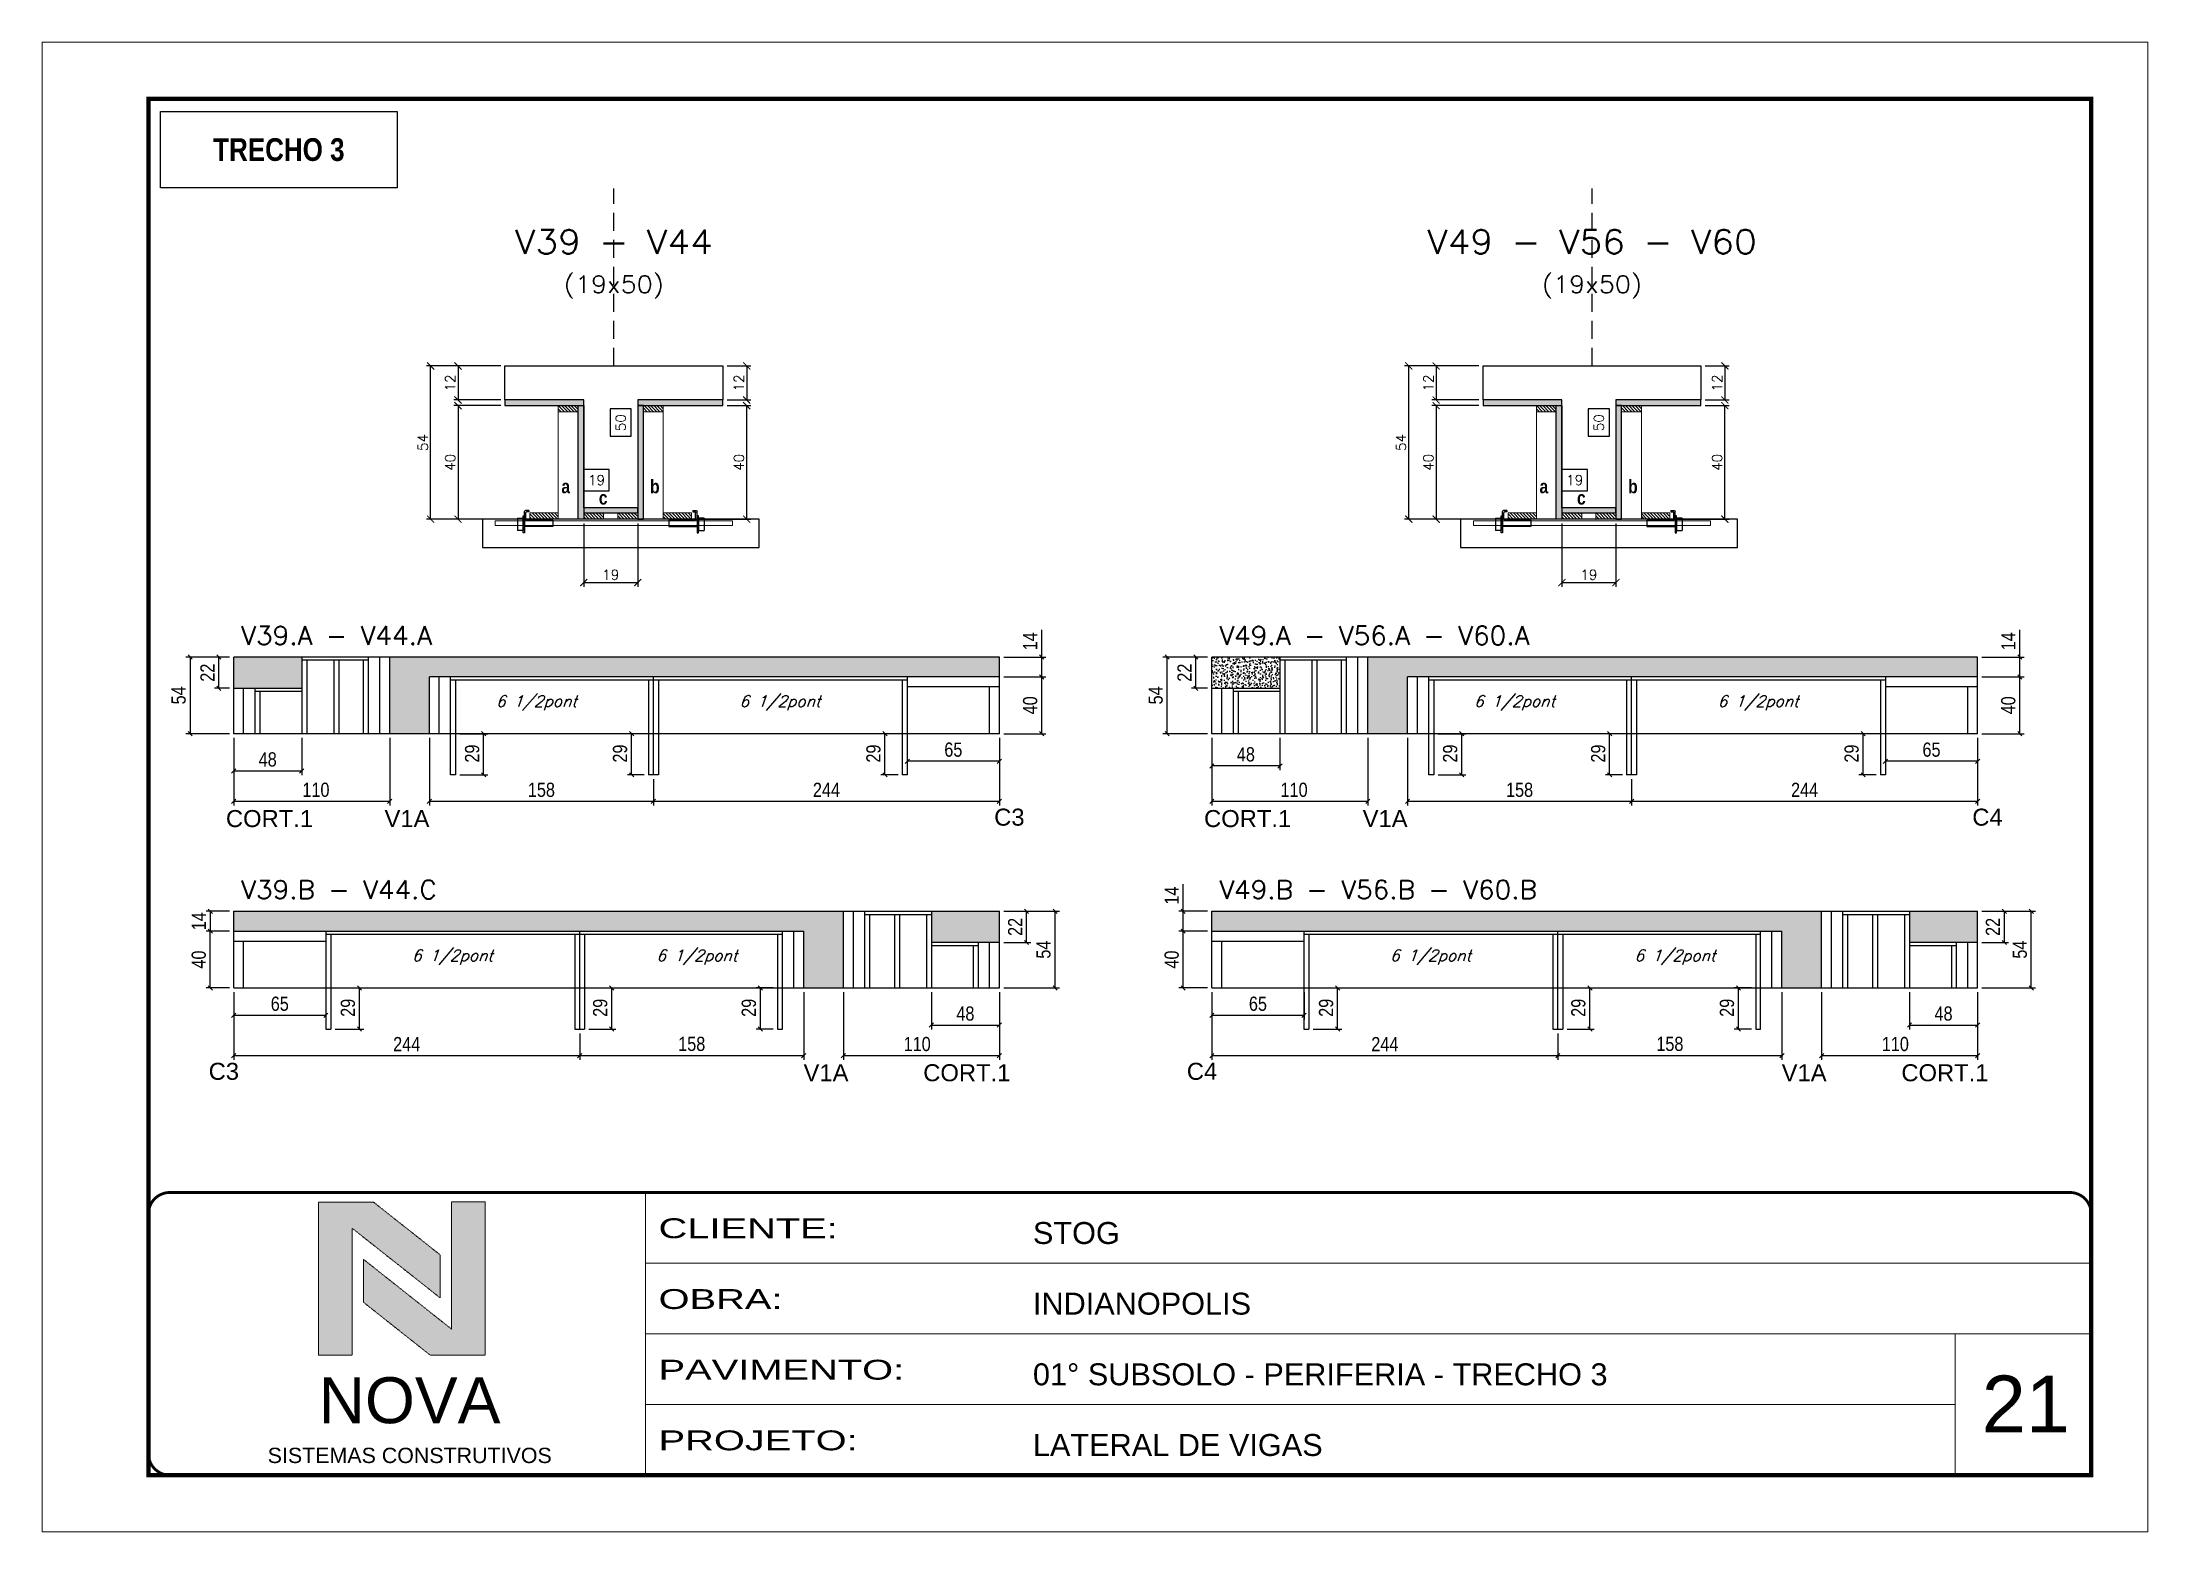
# Model space of a CAD drawing. Extents: x 0 to 6325, y 10169 to 19307.
# Drawn here: x 0 to 1485, y 11317 to 12367 of the extents above; entities that cross this region are included whole.
import ezdxf
from ezdxf.enums import TextEntityAlignment as Align

# ---------------------------------------------------------------- set-up
doc = ezdxf.new("R2010")
doc.units = 0
for name, pattern in [('CONTINUO', [0]), ('DASHED', [0.75, 0.5, -0.25]), ('HIDDEN', [9.525, 6.35, -3.175])]:
    doc.linetypes.add(name, pattern=pattern)
for name, color, linetype in [('1', 1, 'Continuous'), ('5', 5, 'Continuous'), ('barrote', 251, 'Continuous'), ('COTA', 241, 'Continuous'), ('Cota Seção (2x)', 4, 'Continuous'), ('detalhes', 4, 'Continuous'), ('Hachura', 253, 'Continuous'), ('NOMENCLATURA', 7, 'Continuous'), ('Painéis', 200, 'Continuous'), ('presilha', 1, 'Continuous'), ('SARR_2.2x7', 40, 'Continuous'), ('SARR_3.5x7', 81, 'Continuous'), ('texto', 7, 'Continuous'), ('Texto de Titulo', 7, 'Continuous'), ('Texto Qtd Sarr', 242, 'Continuous')]:
    doc.layers.add(name, color=color, linetype=linetype)
for name, color, linetype, lineweight in [('CARIMBO', 255, 'Continuous', 9), ('CARIMBO-LEGENDA', 75, 'Continuous', 15), ('CONCRETO', 251, 'Continuous', 25), ('Folhas', 255, 'Continuous', 9), ('Madeira', 126, 'Continuous', 18), ('SARRAFO DE PRESSAO', 251, 'DASHED', 9), ('SCO-___-LAJ', 2, 'Continuous', 0), ('Texto Seção', 7, 'Continuous', 15)]:
    doc.layers.add(name, color=color, linetype=linetype, lineweight=lineweight)
doc.styles.add('arial', font='arial.ttf')
doc.styles.add('COTA TECNICA', font='techl___.ttf', dxfattribs={"height": 10})
doc.styles.add('REGUA-120', font='ROMANS.shx', dxfattribs={"height": 15})
doc.styles.add('ROMANC', font='techb___.ttf', dxfattribs={"height": 2.5})
doc.styles.add('Romans', font='romans.shx')
doc.styles.get("Standard").update_dxf_attribs({"font": 'arial.ttf'})
doc.styles.add('TECNICA', font='techb___.ttf', dxfattribs={"height": 10})
doc.styles.add('Tecnologia', font='')
doc.styles.get('Tecnologia').set_extended_font_data('Forgotten Futurist')
doc.dimstyles.new('Cota Seção (2x)', dxfattribs={"dimtxt": 7, "dimasz": 5, "dimexe": 3, "dimexo": 3, "dimgap": 2, "dimtad": 3, "dimdec": 1, "dimlfac": 0.5, "dimzin": 12, "dimdsep": 46, "dimtxsty": 'Romans', "dimblk": 'ARCHTICK', "dimcen": 0, "dimclrd": 4, "dimclre": 4, "dimclrt": 1, "dimadec": 1, "dimazin": 3, "dimtfac": 1, "dimtdec": 1, "dimtmove": 0, "dimatfit": 3, "dimldrblk": 'OBLIQUE', "dimfxl": 1, "dimtolj": 1, "dimtzin": 12, "dimarcsym": 0})
doc.dimstyles.new('Cota Seção interna', dxfattribs={"dimtxt": 7, "dimasz": 6, "dimexe": 0.18, "dimexo": 2, "dimgap": -4, "dimtad": 3, "dimdec": 1, "dimlfac": 0.5, "dimzin": 12, "dimdsep": 46, "dimtxsty": 'Romans', "dimblk": 'ARCHTICK', "dimcen": 0.09, "dimse1": 1, "dimse2": 1, "dimsd1": 1, "dimsd2": 1, "dimclrd": 180, "dimclre": 5, "dimclrt": 1, "dimadec": 0, "dimazin": 3, "dimtfac": 1, "dimtdec": 1, "dimtofl": 0, "dimtmove": 0, "dimatfit": 3, "dimldrblk": 'ARCHTICK', "dimfxl": 1, "dimtolj": 1, "dimtzin": 0, "dimarcsym": 0})
doc.dimstyles.new('PAINEL', dxfattribs={"dimtxt": 10, "dimasz": 3, "dimexe": 3, "dimexo": 3, "dimgap": 3, "dimtad": 1, "dimdec": 1, "dimzin": 12, "dimdsep": 46, "dimtxsty": 'COTA TECNICA', "dimblk1": 'OBLIQUE', "dimblk2": 'OBLIQUE', "dimsah": 1, "dimcen": 0.9, "dimclrd": 4, "dimclre": 4, "dimclrt": 240, "dimadec": 1, "dimazin": 3, "dimtfac": 1, "dimtdec": 1, "dimtmove": 0, "dimatfit": 3, "dimfxl": 1, "dimtolj": 1, "dimtzin": 12, "dimarcsym": 0})
pattern_1 = [(315, (23338.6246, 3801.3004), (1.12253202, 1.12253202), [])]
pattern_2 = [(315, (24028.4088, 3801.3004), (1.12253202, 1.12253202), [])]

msp = doc.modelspace()

# ---------------------------------------------------------------- texts
at = {"layer": '5', "linetype": 'Continuous'}
for s, rotation, p in [('CORT.1', 0.00004, (129.62, 11813.87)), ('V1A', 0.00004, (241.47, 11813.87)), ('C3', 0.00004, (671.39, 11814.88)), ('CORT.1', 0.00004, (819.41, 11813.87)), ('V1A', 0.00004, (931.25, 11813.87)), ('C4', 0.00004, (1361.17, 11814.88)), ('C3', 359.99996, (117.45, 11635.73)), ('V1A', 359.99996, (536.97, 11634.72)), ('CORT.1', 359.99996, (621.37, 11634.72)), ('C4', 359.99996, (807.24, 11635.73)), ('V1A', 359.99996, (1226.75, 11634.72)), ('CORT.1', 359.99996, (1311.15, 11634.72))]:
    msp.add_text(s, height=12, rotation=rotation, dxfattribs=at).set_placement(p)
at = {"layer": 'CARIMBO', "style": 'arial'}
msp.add_text('21', height=40, dxfattribs=at).set_placement((1367.86, 11387.27))
at = {"layer": 'detalhes', "style": 'TECNICA'}
for s, p in [('b', (428.72, 12049.13)), ('b', (1118.5, 12049.13)), ('a', (366.18, 12049.14)), ('c', (392.6, 12041.18)), ('a', (1055.96, 12049.14)), ('c', (1082.39, 12041.18))]:
    msp.add_text(s, height=9.6, dxfattribs=at).set_placement(p)
at = {"layer": 'NOMENCLATURA', "color": 2, "insert": (166.96, 12291.29), "char_height": 16, "attachment_point": 5, "style": 'ROMANC'}
msp.add_mtext('TRECHO 3', dxfattribs=at)
at = {"layer": 'texto', "color": 2, "char_height": 8, "attachment_point": 5, "style": 'Romans'}
for insert in [(348.54, 11901.28), (520.31, 11901.28), (1038.32, 11901.28), (1210.09, 11901.28), (289.32, 11722.13), (461.68, 11722.13), (979.11, 11722.13), (1151.47, 11722.13)]:
    msp.add_mtext('{\\Q19;\\C256;6 1/2pont}', dxfattribs=dict(at, insert=insert))
at = {"layer": 'Texto Seção', "style": 'REGUA-120', "width": 1.05}
for s, p in [('V39.A - V44.A', (140.33, 11942.43)), ('V49.A - V56.A - V60.A', (830.11, 11942.43)), ('V39.B - V44.C', (140.33, 11763.28)), ('V49.B - V56.B - V60.B', (830.11, 11763.28))]:
    msp.add_text(s, height=13, dxfattribs=at).set_placement(p)

# ---------------------------------------------------------------- blocks, each defined once
blk = doc.blocks.new('A$C64660E27')
at = {"layer": 'COTA', "true_color": 0x1a1a1a}
h = blk.add_hatch(color=250, dxfattribs=at)
h.dxf.hatch_style = 1
h.paths.add_polyline_path([(185.4, -11.6), (142.4, -11.6), (142.4, -131.6), (168.8, -131.6), (168.8, -32.2), (237.7, -86.7), (237.7, -53)])
at = {"layer": 'COTA'}
h = blk.add_hatch(color=20, dxfattribs=at)
h.dxf.hatch_style = 1
h.paths.add_polyline_path([(273, -11.4), (246.6, -11.4), (246.6, -111.1), (177.7, -56.6), (177.7, -90.2), (230, -131.6), (273, -131.6)])
for p, q in [((142.4, -131.6), (142.4, -11.6)), ((142.4, -11.6), (185.4, -11.6)), ((185.4, -11.6), (237.7, -53)), ((273, -11.4), (246.6, -11.4)), ((246.6, -111.1), (246.6, -11.4)), ((273, -11.4), (273, -131.6)), ((168.8, -32.2), (237.7, -86.7)), ((168.8, -131.6), (168.8, -32.2)), ((246.6, -111.1), (177.7, -56.6)), ((177.7, -90.2), (177.7, -56.6)), ((237.7, -86.7), (237.7, -53)), ((230, -131.6), (177.7, -90.2)), ((142.4, -131.6), (168.8, -131.6)), ((273, -131.6), (230, -131.6))]:
    blk.add_line(p, q)
at = {"layer": 'CARIMBO-LEGENDA', "color": 7, "linetype": 'Continuous', "ltscale": 100, "style": 'arial'}
blk.add_text('NOVA', height=36, dxfattribs=at).set_placement((142.4, -184.8))
at = {"layer": 'CARIMBO-LEGENDA', "color": 7, "linetype": 'Continuous', "style": 'arial'}
blk.add_text('SISTEMAS CONSTRUTIVOS', height=12, dxfattribs=at).set_placement((102.5, -216))
blk = doc.blocks.new('9999999999')
at = {"color": 30, "linetype": 'CONTINUO'}
for p, q in [((98564.6, 34230.2), (98564.6, 34429.4)), ((98564.6, 34379.6), (99584, 34379.6)), ((98564.6, 34329.8), (99488, 34329.8)), ((99584, 34329.8), (99488, 34329.8)), ((99488, 34329.8), (99488, 34230.2)), ((98564.6, 34280), (99488, 34280))]:
    blk.add_line(p, q, dxfattribs=at)
at = {"color": 30, "linetype": 'CONTINUO', "const_width": 2}
blk.add_lwpolyline([(99584, 34230.2), (99584, 34414.4, 0.414214), (99569, 34429.4), (98229, 34429.4, 0.414214), (98214, 34414.4), (98214, 34245.2, 0.414214), (98229, 34230.2), (99584, 34230.2)], format="xyb", dxfattribs=at)
at = {"layer": 'Folhas'}
blk.add_lwpolyline([(98139, 34190.2), (99624, 34190.2), (99624, 35240.2), (98139, 35240.2)], close=True, dxfattribs=at)
at = {"layer": 'Folhas', "color": 30, "const_width": 3}
blk.add_lwpolyline([(98214, 34230.2), (99584, 34230.2), (99584, 35200.2), (98214, 35200.2)], close=True, dxfattribs=at)
at = {"xscale": 0.9, "yscale": 0.9, "zscale": 0.9}
blk.add_blockref('A$C64660E27', (98205.8, 34433.1), dxfattribs=at)
at = {"color": 7, "linetype": 'Continuous', "ltscale": 5, "style": 'arial'}
for s, height, p in [('STOG', 15.48, (98837.7, 34393.1)), ('INDIANOPOLIS', 15.483, (98837.7, 34343.3)), ('01° SUBSOLO - PERIFERIA - TRECHO 3', 15.483, (98837.7, 34293.5)), ('LATERAL DE VIGAS', 15.483, (98837.7, 34243.7))]:
    blk.add_text(s, height=height, dxfattribs=at).set_placement(p)
at = {"layer": 'Folhas', "color": 7, "style": 'Tecnologia', "width": 1.5}
for s, p in [('CLIENTE:', (98573.7, 34397.2)), ('OBRA:', (98573.7, 34347.3)), ('PAVIMENTO:', (98573.7, 34297.5)), ('PROJETO:', (98573.7, 34247.7))]:
    blk.add_text(s, height=14, dxfattribs=at).set_placement(p)
blk = doc.blocks.new('_Oblique')
at = {"layer": '1', "color": 0, "lineweight": -2}
blk.add_line((-0.5, -0.5), (0.5, 0.5), dxfattribs=at)
blk = doc.blocks.new('*D441')
at = {"layer": 'COTA', "color": 4, "linetype": 'ByBlock', "lineweight": -2, "transparency": 16777216}
for p, q in [((135.1, 11697.5), (135.1, 11649.8)), ((379.1, 11668.5), (379.1, 11649.8)), ((135.1, 11652.8), (379.1, 11652.8))]:
    blk.add_line(p, q, dxfattribs=at)
at = {"layer": 'Defpoints', "color": 0, "linetype": 'ByBlock', "transparency": 16777216}
for p in [(135.1, 11700.5), (379.1, 11671.5), (379.1, 11652.8)]:
    blk.add_point(p, dxfattribs=at)
at = {"layer": 'COTA', "color": 4, "linetype": 'ByBlock', "lineweight": -2, "transparency": 16777216, "xscale": 3, "yscale": 3, "zscale": 3, "rotation": 180}
blk.add_blockref('_Oblique', (135.1, 11652.8), dxfattribs=at)
at = {"layer": 'COTA', "color": 4, "linetype": 'ByBlock', "lineweight": -2, "transparency": 16777216, "xscale": 3, "yscale": 3, "zscale": 3}
blk.add_blockref('_Oblique', (379.1, 11652.8), dxfattribs=at)
at = {"layer": 'COTA', "color": 240, "linetype": 'ByBlock', "transparency": 16777216, "insert": (257.1, 11660.9), "char_height": 10, "attachment_point": 5, "style": 'COTA TECNICA'}
blk.add_mtext('\\A1;244', dxfattribs=at)
blk = doc.blocks.new('*D442')
at = {"layer": 'COTA', "color": 4, "linetype": 'ByBlock', "lineweight": -2, "transparency": 16777216}
for p, q in [((537.1, 11697.5), (537.1, 11649.8)), ((379.1, 11668.5), (379.1, 11649.8)), ((379.1, 11652.8), (537.1, 11652.8))]:
    blk.add_line(p, q, dxfattribs=at)
at = {"layer": 'Defpoints', "color": 0, "linetype": 'ByBlock', "transparency": 16777216}
for p in [(537.1, 11700.5), (379.1, 11671.5), (537.1, 11652.8)]:
    blk.add_point(p, dxfattribs=at)
at = {"layer": 'COTA', "color": 4, "linetype": 'ByBlock', "lineweight": -2, "transparency": 16777216, "xscale": 3, "yscale": 3, "zscale": 3, "rotation": 180}
blk.add_blockref('_Oblique', (379.1, 11652.8), dxfattribs=at)
at = {"layer": 'COTA', "color": 4, "linetype": 'ByBlock', "lineweight": -2, "transparency": 16777216, "xscale": 3, "yscale": 3, "zscale": 3}
blk.add_blockref('_Oblique', (537.1, 11652.8), dxfattribs=at)
at = {"layer": 'COTA', "color": 240, "linetype": 'ByBlock', "transparency": 16777216, "insert": (458.1, 11661), "char_height": 10, "width": 210.731, "attachment_point": 5, "style": 'COTA TECNICA'}
blk.add_mtext('\\A1;158', dxfattribs=at)
blk = doc.blocks.new('*D399')
at = {"layer": 'COTA', "color": 4, "lineweight": -2, "transparency": 16777216}
for p, q in [((565.1, 11697.5), (565.1, 11649.8)), ((675.1, 11693.9), (675.1, 11649.8)), ((565.1, 11652.8), (675.1, 11652.8))]:
    blk.add_line(p, q, dxfattribs=at)
at = {"layer": 'Defpoints', "color": 0, "transparency": 16777216}
for p in [(565.1, 11700.5), (675.1, 11696.9), (675.1, 11652.8)]:
    blk.add_point(p, dxfattribs=at)
at = {"layer": 'COTA', "color": 4, "lineweight": -2, "transparency": 16777216, "xscale": 3, "yscale": 3, "zscale": 3, "rotation": 180}
blk.add_blockref('_Oblique', (565.1, 11652.8), dxfattribs=at)
at = {"layer": 'COTA', "color": 4, "lineweight": -2, "transparency": 16777216, "xscale": 3, "yscale": 3, "zscale": 3}
blk.add_blockref('_Oblique', (675.1, 11652.8), dxfattribs=at)
at = {"layer": 'COTA', "color": 240, "transparency": 16777216, "insert": (617.1, 11660.9), "char_height": 10, "attachment_point": 5, "style": 'COTA TECNICA'}
blk.add_mtext('\\A1;110', dxfattribs=at)
blk = doc.blocks.new('*D858')
at = {"layer": 'COTA', "color": 4, "lineweight": -2, "transparency": 16777216}
for p, q in [((627.1, 11697.5), (627.1, 11671.3)), ((675.1, 11697.5), (675.1, 11671.3)), ((627.1, 11674.3), (675.1, 11674.3))]:
    blk.add_line(p, q, dxfattribs=at)
at = {"layer": 'Defpoints', "color": 0, "transparency": 16777216}
for p in [(627.1, 11700.5), (675.1, 11700.5), (675.1, 11674.3)]:
    blk.add_point(p, dxfattribs=at)
at = {"layer": 'COTA', "color": 4, "lineweight": -2, "transparency": 16777216, "xscale": 3, "yscale": 3, "zscale": 3, "rotation": 180}
blk.add_blockref('_Oblique', (627.1, 11674.3), dxfattribs=at)
at = {"layer": 'COTA', "color": 4, "lineweight": -2, "transparency": 16777216, "xscale": 3, "yscale": 3, "zscale": 3}
blk.add_blockref('_Oblique', (675.1, 11674.3), dxfattribs=at)
at = {"layer": 'COTA', "color": 240, "transparency": 16777216, "insert": (651.1, 11682.4), "char_height": 10, "attachment_point": 5, "style": 'COTA TECNICA'}
blk.add_mtext('\\A1;48', dxfattribs=at)
blk = doc.blocks.new('*D859')
at = {"layer": 'COTA', "color": 4, "lineweight": -2, "transparency": 16777216}
for p, q in [((385.6, 11700.5), (404.7, 11700.5)), ((401.7, 11671.5), (401.7, 11700.5)), ((385.6, 11671.5), (404.7, 11671.5))]:
    blk.add_line(p, q, dxfattribs=at)
at = {"layer": 'Defpoints', "color": 0, "transparency": 16777216}
for p in [(382.6, 11700.5), (401.7, 11700.5), (382.6, 11671.5)]:
    blk.add_point(p, dxfattribs=at)
at = {"layer": 'COTA', "color": 4, "lineweight": -2, "transparency": 16777216, "xscale": 3, "yscale": 3, "zscale": 3}
for p, rotation in [((401.7, 11700.5), 90), ((401.7, 11671.5), 270)]:
    blk.add_blockref('_Oblique', p, dxfattribs=dict(at, rotation=rotation))
at = {"layer": 'COTA', "color": 240, "transparency": 16777216, "insert": (393.6, 11686.5), "char_height": 10, "attachment_point": 5, "rotation": 90, "style": 'COTA TECNICA'}
blk.add_mtext('\\A1;29', dxfattribs=at)
blk = doc.blocks.new('*D860')
at = {"layer": 'COTA', "color": 4, "lineweight": -2, "transparency": 16777216}
for p, q in [((515.6, 11700.5), (503.5, 11700.5)), ((506.5, 11671.5), (506.5, 11700.5)), ((515.6, 11671.5), (503.5, 11671.5))]:
    blk.add_line(p, q, dxfattribs=at)
at = {"layer": 'Defpoints', "color": 0, "transparency": 16777216}
for p in [(506.5, 11700.5), (518.6, 11700.5), (518.6, 11671.5)]:
    blk.add_point(p, dxfattribs=at)
at = {"layer": 'COTA', "color": 4, "lineweight": -2, "transparency": 16777216, "xscale": 3, "yscale": 3, "zscale": 3}
for p, rotation in [((506.5, 11700.5), 90), ((506.5, 11671.5), 270)]:
    blk.add_blockref('_Oblique', p, dxfattribs=dict(at, rotation=rotation))
at = {"layer": 'COTA', "color": 240, "transparency": 16777216, "insert": (498.4, 11686.5), "char_height": 10, "attachment_point": 5, "rotation": 90, "style": 'COTA TECNICA'}
blk.add_mtext('\\A1;29', dxfattribs=at)
blk = doc.blocks.new('*D861')
at = {"layer": 'COTA', "color": 4, "lineweight": -2, "transparency": 16777216}
for p, q in [((206.6, 11700.5), (226.8, 11700.5)), ((223.8, 11671.5), (223.8, 11700.5)), ((206.6, 11671.5), (226.8, 11671.5))]:
    blk.add_line(p, q, dxfattribs=at)
at = {"layer": 'Defpoints', "color": 0, "transparency": 16777216}
for p in [(203.6, 11700.5), (223.8, 11700.5), (203.6, 11671.5)]:
    blk.add_point(p, dxfattribs=at)
at = {"layer": 'COTA', "color": 4, "lineweight": -2, "transparency": 16777216, "xscale": 3, "yscale": 3, "zscale": 3}
for p, rotation in [((223.8, 11700.5), 90), ((223.8, 11671.5), 270)]:
    blk.add_blockref('_Oblique', p, dxfattribs=dict(at, rotation=rotation))
at = {"layer": 'COTA', "color": 240, "transparency": 16777216, "insert": (215.7, 11686.5), "char_height": 10, "attachment_point": 5, "rotation": 90, "style": 'COTA TECNICA'}
blk.add_mtext('\\A1;29', dxfattribs=at)
blk = doc.blocks.new('titulo1')
at = {"layer": 'Defpoints', "color": 252, "linetype": 'HIDDEN', "ltscale": 2}
blk.add_line((0, 0), (0, 125), dxfattribs=at)
at = {"layer": 'Defpoints', "style": 'Romans', "oblique": 15}
blk.add_attdef('FOLHA', text='', height=10, dxfattribs=at).set_placement((0, 15.6), align=Align.MIDDLE_CENTER)
at = {"layer": 'Texto Qtd Sarr', "color": 3, "style": 'Romans', "oblique": 15}
for tag, height, p in [('TITULO', 17, (0, 71.4)), ('SEÇÃO', 12, (0, 41.5))]:
    blk.add_attdef(tag, text='', height=height, dxfattribs=at).set_placement(p, align=Align.MIDDLE_CENTER)
blk = doc.blocks.new('_ArchTick')
at = {"color": 0, "linetype": 'ByBlock', "const_width": 0.15}
blk.add_lwpolyline([(-0.5, -0.5), (0.5, 0.5)], dxfattribs=at)
blk = doc.blocks.new('*D400')
at = {"layer": 'COTA', "color": 4, "lineweight": -2, "transparency": 16777216}
for p, q in [((483, 12138.9), (499.9, 12138.9)), ((496.9, 12138.9), (496.9, 12114.9)), ((483, 12114.9), (499.9, 12114.9))]:
    blk.add_line(p, q, dxfattribs=at)
at = {"layer": 'Defpoints', "color": 0, "transparency": 16777216}
for p in [(480, 12138.9), (480, 12114.9), (496.9, 12114.9)]:
    blk.add_point(p, dxfattribs=at)
at = {"layer": 'COTA', "color": 4, "lineweight": -2, "transparency": 16777216, "xscale": 5, "yscale": 5, "zscale": 5}
for p, rotation in [((496.9, 12138.9), 90), ((496.9, 12114.9), 270)]:
    blk.add_blockref('_ArchTick', p, dxfattribs=dict(at, rotation=rotation))
at = {"layer": 'COTA', "color": 1, "transparency": 16777216, "insert": (491.4, 12126.9), "char_height": 7, "attachment_point": 5, "rotation": 90, "style": 'Romans'}
blk.add_mtext('\\A1;12', dxfattribs=at)
blk = doc.blocks.new('*D401')
at = {"layer": 'COTA', "color": 4, "lineweight": -2, "transparency": 16777216}
for p, q in [((323.4, 12138.9), (271, 12138.9)), ((274, 12030.9), (274, 12138.9)), ((345.4, 12030.9), (271, 12030.9))]:
    blk.add_line(p, q, dxfattribs=at)
at = {"layer": 'Defpoints', "color": 0, "transparency": 16777216}
for p in [(274, 12138.9), (326.4, 12138.9), (348.4, 12030.9)]:
    blk.add_point(p, dxfattribs=at)
at = {"layer": 'COTA', "color": 4, "lineweight": -2, "transparency": 16777216, "xscale": 5, "yscale": 5, "zscale": 5}
for p, rotation in [((274, 12138.9), 90), ((274, 12030.9), 270)]:
    blk.add_blockref('_ArchTick', p, dxfattribs=dict(at, rotation=rotation))
at = {"layer": 'COTA', "color": 1, "transparency": 16777216, "insert": (268.5, 12084.9), "char_height": 7, "attachment_point": 5, "rotation": 90, "style": 'Romans'}
blk.add_mtext('\\A1;54', dxfattribs=at)
blk = doc.blocks.new('*D402')
at = {"layer": 'COTA', "color": 4, "lineweight": -2, "transparency": 16777216}
for p, q in [((483, 12110.9), (499.9, 12110.9)), ((496.9, 12030.9), (496.9, 12110.9)), ((456.6, 12030.9), (499.9, 12030.9))]:
    blk.add_line(p, q, dxfattribs=at)
at = {"layer": 'Defpoints', "color": 0, "transparency": 16777216}
for p in [(480, 12110.9), (496.9, 12110.9), (453.6, 12030.9)]:
    blk.add_point(p, dxfattribs=at)
at = {"layer": 'COTA', "color": 4, "lineweight": -2, "transparency": 16777216, "xscale": 5, "yscale": 5, "zscale": 5}
for p, rotation in [((496.9, 12110.9), 90), ((496.9, 12030.9), 270)]:
    blk.add_blockref('_ArchTick', p, dxfattribs=dict(at, rotation=rotation))
at = {"layer": 'COTA', "color": 1, "transparency": 16777216, "insert": (491.4, 12070.9), "char_height": 7, "attachment_point": 5, "rotation": 90, "style": 'Romans'}
blk.add_mtext('\\A1;40', dxfattribs=at)
blk = doc.blocks.new('*D403')
at = {"layer": 'Cota Seção (2x)', "color": 180, "lineweight": -2, "transparency": 16777216}
for p, q in [((415.5, 12108.6), (400.5, 12108.6)), ((400.5, 12108.6), (400.5, 12089.3)), ((415.5, 12089.3), (415.5, 12108.6)), ((400.5, 12089.3), (415.5, 12089.3))]:
    blk.add_line(p, q, dxfattribs=at)
at = {"layer": 'Defpoints', "color": 0, "transparency": 16777216}
for p in [(419.5, 12138.9), (431, 12138.9), (431, 12038.9)]:
    blk.add_point(p, dxfattribs=at)
at = {"layer": 'Cota Seção (2x)', "color": 1, "transparency": 16777216, "insert": (408, 12098.9), "char_height": 7, "attachment_point": 5, "rotation": 90, "style": 'Romans'}
blk.add_mtext('\\A1;50', dxfattribs=at)
blk = doc.blocks.new('*D404')
at = {"layer": 'COTA', "color": 4, "lineweight": -2, "transparency": 16777216}
for p, q in [((323.4, 12138.9), (290.3, 12138.9)), ((293.3, 12138.9), (293.3, 12114.9)), ((323.4, 12114.9), (290.3, 12114.9))]:
    blk.add_line(p, q, dxfattribs=at)
at = {"layer": 'Defpoints', "color": 0, "transparency": 16777216}
for p in [(326.4, 12138.9), (293.3, 12114.9), (326.4, 12114.9)]:
    blk.add_point(p, dxfattribs=at)
at = {"layer": 'COTA', "color": 4, "lineweight": -2, "transparency": 16777216, "xscale": 5, "yscale": 5, "zscale": 5}
for p, rotation in [((293.3, 12138.9), 90), ((293.3, 12114.9), 270)]:
    blk.add_blockref('_ArchTick', p, dxfattribs=dict(at, rotation=rotation))
at = {"layer": 'COTA', "color": 1, "transparency": 16777216, "insert": (287.8, 12126.9), "char_height": 7, "attachment_point": 5, "rotation": 90, "style": 'Romans'}
blk.add_mtext('\\A1;12', dxfattribs=at)
blk = doc.blocks.new('*D405')
at = {"layer": 'COTA', "color": 4, "lineweight": -2, "transparency": 16777216}
for p, q in [((323.4, 12110.9), (290.3, 12110.9)), ((293.3, 12110.9), (293.3, 12030.9)), ((345.4, 12030.9), (290.3, 12030.9))]:
    blk.add_line(p, q, dxfattribs=at)
at = {"layer": 'Defpoints', "color": 0, "transparency": 16777216}
for p in [(326.4, 12110.9), (293.3, 12030.9), (348.4, 12030.9)]:
    blk.add_point(p, dxfattribs=at)
at = {"layer": 'COTA', "color": 4, "lineweight": -2, "transparency": 16777216, "xscale": 5, "yscale": 5, "zscale": 5}
for p, rotation in [((293.3, 12110.9), 90), ((293.3, 12030.9), 270)]:
    blk.add_blockref('_ArchTick', p, dxfattribs=dict(at, rotation=rotation))
at = {"layer": 'COTA', "color": 1, "transparency": 16777216, "insert": (287.8, 12070.9), "char_height": 7, "attachment_point": 5, "rotation": 90, "style": 'Romans'}
blk.add_mtext('\\A1;40', dxfattribs=at)
blk = doc.blocks.new('PRESILHA METÁLICA 1')
at = {"layer": 'presilha'}
for p, q in [((0, 13), (6, 13)), ((0, 13), (0, 0)), ((6, 0), (0, 0)), ((6, 15.5), (7.5, 15.5)), ((6, -2.5), (6, 15.5)), ((6, 13), (6, 0)), ((7.5, 10.6), (7.5, 19.9)), ((7.5, 15.5), (7.5, -2.5)), ((37.5, 4.1), (7.5, 4.1)), ((12, 21), (8.6, 21)), ((9, 11.6), (9, 18.9)), ((12, 19.5), (9.6, 19.5)), ((37.5, 11), (9.6, 11)), ((12, 21), (12, 19.5)), ((37.5, 11), (37.5, 4.1)), ((7.5, -2.5), (6, -2.5))]:
    blk.add_line(p, q, dxfattribs=at)
for centre, radius, start, end in [((8.6, 19.9), 1.14, 90, 180), ((9.6, 18.9), 0.57, 90, 180), ((9.6, 11.6), 0.57, 180, 270)]:
    blk.add_arc(centre, radius, start, end, dxfattribs=at)
blk = doc.blocks.new('*D406')
at = {"layer": 'COTA', "color": 4, "lineweight": -2, "transparency": 16777216}
for p, q in [((382, 12027.9), (382, 11983.2)), ((420, 12027.9), (420, 11983.2)), ((382, 11986.2), (420, 11986.2))]:
    blk.add_line(p, q, dxfattribs=at)
at = {"layer": 'Defpoints', "color": 0, "transparency": 16777216}
for p in [(382, 12030.9), (420, 12030.9), (420, 11986.2)]:
    blk.add_point(p, dxfattribs=at)
at = {"layer": 'COTA', "color": 4, "lineweight": -2, "transparency": 16777216, "xscale": 5, "yscale": 5, "zscale": 5, "rotation": 180}
blk.add_blockref('_ArchTick', (382, 11986.2), dxfattribs=at)
at = {"layer": 'COTA', "color": 4, "lineweight": -2, "transparency": 16777216, "xscale": 5, "yscale": 5, "zscale": 5}
blk.add_blockref('_ArchTick', (420, 11986.2), dxfattribs=at)
at = {"layer": 'COTA', "color": 1, "transparency": 16777216, "insert": (401, 11991.7), "char_height": 7, "attachment_point": 5, "style": 'Romans'}
blk.add_mtext('\\A1;19', dxfattribs=at)
blk = doc.blocks.new('*D407')
at = {"layer": 'Cota Seção (2x)', "color": 180, "lineweight": -2, "transparency": 16777216}
for p, q in [((400, 12065.9), (382, 12065.9)), ((382, 12065.9), (382, 12050.9)), ((400, 12050.9), (400, 12065.9)), ((382, 12050.9), (400, 12050.9))]:
    blk.add_line(p, q, dxfattribs=at)
at = {"layer": 'Defpoints', "color": 0, "transparency": 16777216}
for p in [(420, 12046.9), (382, 12030.9), (420, 12030.9)]:
    blk.add_point(p, dxfattribs=at)
at = {"layer": 'Cota Seção (2x)', "color": 1, "transparency": 16777216, "insert": (391, 12058.4), "char_height": 7, "attachment_point": 5, "style": 'Romans'}
blk.add_mtext('\\A1;19', dxfattribs=at)
blk = doc.blocks.new('*D862')
at = {"layer": 'COTA', "color": 4, "lineweight": -2, "transparency": 16777216}
for p, q in [((678.1, 11754.5), (717.4, 11754.5)), ((714.4, 11700.5), (714.4, 11754.5)), ((678.1, 11700.5), (717.4, 11700.5))]:
    blk.add_line(p, q, dxfattribs=at)
at = {"layer": 'Defpoints', "color": 0, "transparency": 16777216}
for p in [(675.1, 11754.5), (714.4, 11754.5), (675.1, 11700.5)]:
    blk.add_point(p, dxfattribs=at)
at = {"layer": 'COTA', "color": 4, "lineweight": -2, "transparency": 16777216, "xscale": 3, "yscale": 3, "zscale": 3}
for p, rotation in [((714.4, 11754.5), 90), ((714.4, 11700.5), 270)]:
    blk.add_blockref('_Oblique', p, dxfattribs=dict(at, rotation=rotation))
at = {"layer": 'COTA', "color": 240, "transparency": 16777216, "insert": (706.2, 11727.5), "char_height": 10, "attachment_point": 5, "rotation": 90, "style": 'COTA TECNICA'}
blk.add_mtext('\\A1;54', dxfattribs=at)
blk = doc.blocks.new('*D863')
at = {"layer": 'COTA', "color": 4, "lineweight": -2, "transparency": 16777216}
for p, q in [((135.1, 11697.5), (135.1, 11678.2)), ((200.1, 11697.5), (200.1, 11678.2)), ((135.1, 11681.2), (200.1, 11681.2))]:
    blk.add_line(p, q, dxfattribs=at)
at = {"layer": 'Defpoints', "color": 0, "transparency": 16777216}
for p in [(135.1, 11700.5), (200.1, 11700.5), (200.1, 11681.2)]:
    blk.add_point(p, dxfattribs=at)
at = {"layer": 'COTA', "color": 4, "lineweight": -2, "transparency": 16777216, "xscale": 3, "yscale": 3, "zscale": 3, "rotation": 180}
blk.add_blockref('_Oblique', (135.1, 11681.2), dxfattribs=at)
at = {"layer": 'COTA', "color": 4, "lineweight": -2, "transparency": 16777216, "xscale": 3, "yscale": 3, "zscale": 3}
blk.add_blockref('_Oblique', (200.1, 11681.2), dxfattribs=at)
at = {"layer": 'COTA', "color": 240, "transparency": 16777216, "insert": (167.6, 11689.3), "char_height": 10, "attachment_point": 5, "style": 'COTA TECNICA'}
blk.add_mtext('\\A1;65', dxfattribs=at)
blk = doc.blocks.new('*D408')
at = {"layer": 'COTA', "color": 4, "linetype": 'ByBlock', "lineweight": -2, "transparency": 16777216}
for p, q in [((675.1, 11876.7), (675.1, 11829)), ((431.1, 11847.7), (431.1, 11829)), ((675.1, 11832), (431.1, 11832))]:
    blk.add_line(p, q, dxfattribs=at)
at = {"layer": 'Defpoints', "color": 0, "linetype": 'ByBlock', "transparency": 16777216}
for p in [(675.1, 11879.7), (431.1, 11850.7), (431.1, 11832)]:
    blk.add_point(p, dxfattribs=at)
at = {"layer": 'COTA', "color": 4, "linetype": 'ByBlock', "lineweight": -2, "transparency": 16777216, "xscale": 3, "yscale": 3, "zscale": 3, "rotation": 180}
blk.add_blockref('_Oblique', (431.1, 11832), dxfattribs=at)
at = {"layer": 'COTA', "color": 4, "linetype": 'ByBlock', "lineweight": -2, "transparency": 16777216, "xscale": 3, "yscale": 3, "zscale": 3}
blk.add_blockref('_Oblique', (675.1, 11832), dxfattribs=at)
at = {"layer": 'COTA', "color": 240, "linetype": 'ByBlock', "transparency": 16777216, "insert": (553.1, 11840.1), "char_height": 10, "attachment_point": 5, "style": 'COTA TECNICA'}
blk.add_mtext('\\A1;244', dxfattribs=at)
blk = doc.blocks.new('*D409')
at = {"layer": 'COTA', "color": 4, "linetype": 'ByBlock', "lineweight": -2, "transparency": 16777216}
for p, q in [((273.1, 11876.7), (273.1, 11829)), ((431.1, 11847.7), (431.1, 11829)), ((431.1, 11832), (273.1, 11832))]:
    blk.add_line(p, q, dxfattribs=at)
at = {"layer": 'Defpoints', "color": 0, "linetype": 'ByBlock', "transparency": 16777216}
for p in [(273.1, 11879.7), (431.1, 11850.7), (273.1, 11832)]:
    blk.add_point(p, dxfattribs=at)
at = {"layer": 'COTA', "color": 4, "linetype": 'ByBlock', "lineweight": -2, "transparency": 16777216, "xscale": 3, "yscale": 3, "zscale": 3, "rotation": 180}
blk.add_blockref('_Oblique', (273.1, 11832), dxfattribs=at)
at = {"layer": 'COTA', "color": 4, "linetype": 'ByBlock', "lineweight": -2, "transparency": 16777216, "xscale": 3, "yscale": 3, "zscale": 3}
blk.add_blockref('_Oblique', (431.1, 11832), dxfattribs=at)
at = {"layer": 'COTA', "color": 240, "linetype": 'ByBlock', "transparency": 16777216, "insert": (352.1, 11840.1), "char_height": 10, "width": 210.731, "attachment_point": 5, "style": 'COTA TECNICA'}
blk.add_mtext('\\A1;158', dxfattribs=at)
blk = doc.blocks.new('*D395')
at = {"layer": 'COTA', "color": 4, "lineweight": -2, "transparency": 16777216}
for p, q in [((135.1, 11873), (135.1, 11829)), ((245.1, 11876.7), (245.1, 11829)), ((245.1, 11832), (135.1, 11832))]:
    blk.add_line(p, q, dxfattribs=at)
at = {"layer": 'Defpoints', "color": 0, "transparency": 16777216}
for p in [(135.1, 11876), (245.1, 11879.7), (135.1, 11832)]:
    blk.add_point(p, dxfattribs=at)
at = {"layer": 'COTA', "color": 4, "lineweight": -2, "transparency": 16777216, "xscale": 3, "yscale": 3, "zscale": 3, "rotation": 180}
blk.add_blockref('_Oblique', (135.1, 11832), dxfattribs=at)
at = {"layer": 'COTA', "color": 4, "lineweight": -2, "transparency": 16777216, "xscale": 3, "yscale": 3, "zscale": 3}
blk.add_blockref('_Oblique', (245.1, 11832), dxfattribs=at)
at = {"layer": 'COTA', "color": 240, "transparency": 16777216, "insert": (193.1, 11840.1), "char_height": 10, "attachment_point": 5, "style": 'COTA TECNICA'}
blk.add_mtext('\\A1;110', dxfattribs=at)
blk = doc.blocks.new('*D847')
at = {"layer": 'COTA', "color": 4, "lineweight": -2, "transparency": 16777216}
for p, q in [((135.1, 11876.7), (135.1, 11850.4)), ((183.1, 11876.7), (183.1, 11850.4)), ((183.1, 11853.4), (135.1, 11853.4))]:
    blk.add_line(p, q, dxfattribs=at)
at = {"layer": 'Defpoints', "color": 0, "transparency": 16777216}
for p in [(135.1, 11879.7), (183.1, 11879.7), (135.1, 11853.4)]:
    blk.add_point(p, dxfattribs=at)
at = {"layer": 'COTA', "color": 4, "lineweight": -2, "transparency": 16777216, "xscale": 3, "yscale": 3, "zscale": 3, "rotation": 180}
blk.add_blockref('_Oblique', (135.1, 11853.4), dxfattribs=at)
at = {"layer": 'COTA', "color": 4, "lineweight": -2, "transparency": 16777216, "xscale": 3, "yscale": 3, "zscale": 3}
blk.add_blockref('_Oblique', (183.1, 11853.4), dxfattribs=at)
at = {"layer": 'COTA', "color": 240, "transparency": 16777216, "insert": (159.1, 11861.5), "char_height": 10, "attachment_point": 5, "style": 'COTA TECNICA'}
blk.add_mtext('\\A1;48', dxfattribs=at)
blk = doc.blocks.new('*D848')
at = {"layer": 'COTA', "color": 4, "lineweight": -2, "transparency": 16777216}
for p, q in [((424.6, 11879.7), (412.7, 11879.7)), ((415.7, 11850.7), (415.7, 11879.7)), ((424.6, 11850.7), (412.7, 11850.7))]:
    blk.add_line(p, q, dxfattribs=at)
at = {"layer": 'Defpoints', "color": 0, "transparency": 16777216}
for p in [(415.7, 11879.7), (427.6, 11879.7), (427.6, 11850.7)]:
    blk.add_point(p, dxfattribs=at)
at = {"layer": 'COTA', "color": 4, "lineweight": -2, "transparency": 16777216, "xscale": 3, "yscale": 3, "zscale": 3}
for p, rotation in [((415.7, 11879.7), 90), ((415.7, 11850.7), 270)]:
    blk.add_blockref('_Oblique', p, dxfattribs=dict(at, rotation=rotation))
at = {"layer": 'COTA', "color": 240, "transparency": 16777216, "insert": (407.6, 11865.7), "char_height": 10, "attachment_point": 5, "rotation": 90, "style": 'COTA TECNICA'}
blk.add_mtext('\\A1;29', dxfattribs=at)
blk = doc.blocks.new('*D849')
at = {"layer": 'COTA', "color": 4, "lineweight": -2, "transparency": 16777216}
for p, q in [((294.6, 11879.7), (314.3, 11879.7)), ((311.3, 11850.7), (311.3, 11879.7)), ((294.6, 11850.7), (314.3, 11850.7))]:
    blk.add_line(p, q, dxfattribs=at)
at = {"layer": 'Defpoints', "color": 0, "transparency": 16777216}
for p in [(291.6, 11879.7), (311.3, 11879.7), (291.6, 11850.7)]:
    blk.add_point(p, dxfattribs=at)
at = {"layer": 'COTA', "color": 4, "lineweight": -2, "transparency": 16777216, "xscale": 3, "yscale": 3, "zscale": 3}
for p, rotation in [((311.3, 11879.7), 90), ((311.3, 11850.7), 270)]:
    blk.add_blockref('_Oblique', p, dxfattribs=dict(at, rotation=rotation))
at = {"layer": 'COTA', "color": 240, "transparency": 16777216, "insert": (303.3, 11865.7), "char_height": 10, "attachment_point": 5, "rotation": 90, "style": 'COTA TECNICA'}
blk.add_mtext('\\A1;29', dxfattribs=at)
blk = doc.blocks.new('*D850')
at = {"layer": 'COTA', "color": 4, "lineweight": -2, "transparency": 16777216}
for p, q in [((603.6, 11879.7), (591.4, 11879.7)), ((594.4, 11850.7), (594.4, 11879.7)), ((603.6, 11850.7), (591.4, 11850.7))]:
    blk.add_line(p, q, dxfattribs=at)
at = {"layer": 'Defpoints', "color": 0, "transparency": 16777216}
for p in [(594.4, 11879.7), (606.6, 11879.7), (606.6, 11850.7)]:
    blk.add_point(p, dxfattribs=at)
at = {"layer": 'COTA', "color": 4, "lineweight": -2, "transparency": 16777216, "xscale": 3, "yscale": 3, "zscale": 3}
for p, rotation in [((594.4, 11879.7), 90), ((594.4, 11850.7), 270)]:
    blk.add_blockref('_Oblique', p, dxfattribs=dict(at, rotation=rotation))
at = {"layer": 'COTA', "color": 240, "transparency": 16777216, "insert": (586.3, 11865.7), "char_height": 10, "attachment_point": 5, "rotation": 90, "style": 'COTA TECNICA'}
blk.add_mtext('\\A1;29', dxfattribs=at)
blk = doc.blocks.new('*D851')
at = {"layer": 'COTA', "color": 4, "lineweight": -2, "transparency": 16777216}
for p, q in [((610.1, 11876.7), (610.1, 11857.3)), ((675.1, 11876.7), (675.1, 11857.3)), ((675.1, 11860.3), (610.1, 11860.3))]:
    blk.add_line(p, q, dxfattribs=at)
at = {"layer": 'Defpoints', "color": 0, "transparency": 16777216}
for p in [(610.1, 11879.7), (675.1, 11879.7), (610.1, 11860.3)]:
    blk.add_point(p, dxfattribs=at)
at = {"layer": 'COTA', "color": 4, "lineweight": -2, "transparency": 16777216, "xscale": 3, "yscale": 3, "zscale": 3, "rotation": 180}
blk.add_blockref('_Oblique', (610.1, 11860.3), dxfattribs=at)
at = {"layer": 'COTA', "color": 4, "lineweight": -2, "transparency": 16777216, "xscale": 3, "yscale": 3, "zscale": 3}
blk.add_blockref('_Oblique', (675.1, 11860.3), dxfattribs=at)
at = {"layer": 'COTA', "color": 240, "transparency": 16777216, "insert": (642.6, 11868.4), "char_height": 10, "attachment_point": 5, "style": 'COTA TECNICA'}
blk.add_mtext('\\A1;65', dxfattribs=at)
blk = doc.blocks.new('*D852')
at = {"layer": 'COTA', "color": 4, "lineweight": -2, "transparency": 16777216}
for p, q in [((678.1, 11919.7), (707.9, 11919.7)), ((704.9, 11879.7), (704.9, 11919.7)), ((678.1, 11879.7), (707.9, 11879.7))]:
    blk.add_line(p, q, dxfattribs=at)
at = {"layer": 'Defpoints', "color": 0, "transparency": 16777216}
for p in [(675.1, 11919.7), (704.9, 11919.7), (675.1, 11879.7)]:
    blk.add_point(p, dxfattribs=at)
at = {"layer": 'COTA', "color": 4, "lineweight": -2, "transparency": 16777216, "xscale": 3, "yscale": 3, "zscale": 3}
for p, rotation in [((704.9, 11919.7), 90), ((704.9, 11879.7), 270)]:
    blk.add_blockref('_Oblique', p, dxfattribs=dict(at, rotation=rotation))
at = {"layer": 'COTA', "color": 240, "transparency": 16777216, "insert": (696.8, 11899.7), "char_height": 10, "attachment_point": 5, "rotation": 90, "style": 'COTA TECNICA'}
blk.add_mtext('\\A1;40', dxfattribs=at)
blk = doc.blocks.new('*D853')
at = {"layer": 'COTA', "color": 4, "lineweight": -2, "transparency": 16777216}
for p, q in [((704.9, 11933.7), (704.9, 11952.8)), ((678.1, 11933.7), (707.9, 11933.7)), ((704.9, 11919.7), (704.9, 11933.7)), ((678.1, 11919.7), (707.9, 11919.7))]:
    blk.add_line(p, q, dxfattribs=at)
at = {"layer": 'Defpoints', "color": 0, "transparency": 16777216}
for p in [(675.1, 11933.7), (704.9, 11933.7), (675.1, 11919.7)]:
    blk.add_point(p, dxfattribs=at)
at = {"layer": 'COTA', "color": 4, "lineweight": -2, "transparency": 16777216, "xscale": 3, "yscale": 3, "zscale": 3}
for p, rotation in [((704.9, 11933.7), 90), ((704.9, 11919.7), 270)]:
    blk.add_blockref('_Oblique', p, dxfattribs=dict(at, rotation=rotation))
at = {"layer": 'COTA', "color": 240, "transparency": 16777216, "insert": (696.8, 11944.8), "char_height": 10, "attachment_point": 5, "rotation": 90, "style": 'COTA TECNICA'}
blk.add_mtext('\\A1;14', dxfattribs=at)
blk = doc.blocks.new('*D396')
at = {"layer": 'COTA', "color": 4, "linetype": 'ByBlock', "lineweight": -2, "transparency": 16777216}
for p, q in [((824.9, 11697.5), (824.9, 11649.8)), ((1068.9, 11668.5), (1068.9, 11649.8)), ((824.9, 11652.8), (1068.9, 11652.8))]:
    blk.add_line(p, q, dxfattribs=at)
at = {"layer": 'Defpoints', "color": 0, "linetype": 'ByBlock', "transparency": 16777216}
for p in [(824.9, 11700.5), (1068.9, 11671.5), (1068.9, 11652.8)]:
    blk.add_point(p, dxfattribs=at)
at = {"layer": 'COTA', "color": 4, "linetype": 'ByBlock', "lineweight": -2, "transparency": 16777216, "xscale": 3, "yscale": 3, "zscale": 3, "rotation": 180}
blk.add_blockref('_Oblique', (824.9, 11652.8), dxfattribs=at)
at = {"layer": 'COTA', "color": 4, "linetype": 'ByBlock', "lineweight": -2, "transparency": 16777216, "xscale": 3, "yscale": 3, "zscale": 3}
blk.add_blockref('_Oblique', (1068.9, 11652.8), dxfattribs=at)
at = {"layer": 'COTA', "color": 240, "linetype": 'ByBlock', "transparency": 16777216, "insert": (946.9, 11660.9), "char_height": 10, "attachment_point": 5, "style": 'COTA TECNICA'}
blk.add_mtext('\\A1;244', dxfattribs=at)
blk = doc.blocks.new('*D397')
at = {"layer": 'COTA', "color": 4, "linetype": 'ByBlock', "lineweight": -2, "transparency": 16777216}
for p, q in [((1226.9, 11697.5), (1226.9, 11649.8)), ((1068.9, 11668.5), (1068.9, 11649.8)), ((1068.9, 11652.8), (1226.9, 11652.8))]:
    blk.add_line(p, q, dxfattribs=at)
at = {"layer": 'Defpoints', "color": 0, "linetype": 'ByBlock', "transparency": 16777216}
for p in [(1226.9, 11700.5), (1068.9, 11671.5), (1226.9, 11652.8)]:
    blk.add_point(p, dxfattribs=at)
at = {"layer": 'COTA', "color": 4, "linetype": 'ByBlock', "lineweight": -2, "transparency": 16777216, "xscale": 3, "yscale": 3, "zscale": 3, "rotation": 180}
blk.add_blockref('_Oblique', (1068.9, 11652.8), dxfattribs=at)
at = {"layer": 'COTA', "color": 4, "linetype": 'ByBlock', "lineweight": -2, "transparency": 16777216, "xscale": 3, "yscale": 3, "zscale": 3}
blk.add_blockref('_Oblique', (1226.9, 11652.8), dxfattribs=at)
at = {"layer": 'COTA', "color": 240, "linetype": 'ByBlock', "transparency": 16777216, "insert": (1147.9, 11661), "char_height": 10, "width": 210.731, "attachment_point": 5, "style": 'COTA TECNICA'}
blk.add_mtext('\\A1;158', dxfattribs=at)
blk = doc.blocks.new('*D398')
at = {"layer": 'COTA', "color": 4, "lineweight": -2, "transparency": 16777216}
for p, q in [((1254.9, 11697.5), (1254.9, 11649.8)), ((1364.9, 11693.9), (1364.9, 11649.8)), ((1254.9, 11652.8), (1364.9, 11652.8))]:
    blk.add_line(p, q, dxfattribs=at)
at = {"layer": 'Defpoints', "color": 0, "transparency": 16777216}
for p in [(1254.9, 11700.5), (1364.9, 11696.9), (1364.9, 11652.8)]:
    blk.add_point(p, dxfattribs=at)
at = {"layer": 'COTA', "color": 4, "lineweight": -2, "transparency": 16777216, "xscale": 3, "yscale": 3, "zscale": 3, "rotation": 180}
blk.add_blockref('_Oblique', (1254.9, 11652.8), dxfattribs=at)
at = {"layer": 'COTA', "color": 4, "lineweight": -2, "transparency": 16777216, "xscale": 3, "yscale": 3, "zscale": 3}
blk.add_blockref('_Oblique', (1364.9, 11652.8), dxfattribs=at)
at = {"layer": 'COTA', "color": 240, "transparency": 16777216, "insert": (1306.9, 11660.9), "char_height": 10, "attachment_point": 5, "style": 'COTA TECNICA'}
blk.add_mtext('\\A1;110', dxfattribs=at)
blk = doc.blocks.new('*D854')
at = {"layer": 'COTA', "color": 4, "lineweight": -2, "transparency": 16777216}
for p, q in [((1316.9, 11697.5), (1316.9, 11671.3)), ((1364.9, 11697.5), (1364.9, 11671.3)), ((1316.9, 11674.3), (1364.9, 11674.3))]:
    blk.add_line(p, q, dxfattribs=at)
at = {"layer": 'Defpoints', "color": 0, "transparency": 16777216}
for p in [(1316.9, 11700.5), (1364.9, 11700.5), (1364.9, 11674.3)]:
    blk.add_point(p, dxfattribs=at)
at = {"layer": 'COTA', "color": 4, "lineweight": -2, "transparency": 16777216, "xscale": 3, "yscale": 3, "zscale": 3, "rotation": 180}
blk.add_blockref('_Oblique', (1316.9, 11674.3), dxfattribs=at)
at = {"layer": 'COTA', "color": 4, "lineweight": -2, "transparency": 16777216, "xscale": 3, "yscale": 3, "zscale": 3}
blk.add_blockref('_Oblique', (1364.9, 11674.3), dxfattribs=at)
at = {"layer": 'COTA', "color": 240, "transparency": 16777216, "insert": (1340.9, 11682.4), "char_height": 10, "attachment_point": 5, "style": 'COTA TECNICA'}
blk.add_mtext('\\A1;48', dxfattribs=at)
blk = doc.blocks.new('*D855')
at = {"layer": 'COTA', "color": 4, "lineweight": -2, "transparency": 16777216}
for p, q in [((1075.4, 11700.5), (1094.5, 11700.5)), ((1091.5, 11671.5), (1091.5, 11700.5)), ((1075.4, 11671.5), (1094.5, 11671.5))]:
    blk.add_line(p, q, dxfattribs=at)
at = {"layer": 'Defpoints', "color": 0, "transparency": 16777216}
for p in [(1072.4, 11700.5), (1091.5, 11700.5), (1072.4, 11671.5)]:
    blk.add_point(p, dxfattribs=at)
at = {"layer": 'COTA', "color": 4, "lineweight": -2, "transparency": 16777216, "xscale": 3, "yscale": 3, "zscale": 3}
for p, rotation in [((1091.5, 11700.5), 90), ((1091.5, 11671.5), 270)]:
    blk.add_blockref('_Oblique', p, dxfattribs=dict(at, rotation=rotation))
at = {"layer": 'COTA', "color": 240, "transparency": 16777216, "insert": (1083.4, 11686.5), "char_height": 10, "attachment_point": 5, "rotation": 90, "style": 'COTA TECNICA'}
blk.add_mtext('\\A1;29', dxfattribs=at)
blk = doc.blocks.new('*D856')
at = {"layer": 'COTA', "color": 4, "lineweight": -2, "transparency": 16777216}
for p, q in [((1205.4, 11700.5), (1193.3, 11700.5)), ((1196.3, 11671.5), (1196.3, 11700.5)), ((1205.4, 11671.5), (1193.3, 11671.5))]:
    blk.add_line(p, q, dxfattribs=at)
at = {"layer": 'Defpoints', "color": 0, "transparency": 16777216}
for p in [(1196.3, 11700.5), (1208.4, 11700.5), (1208.4, 11671.5)]:
    blk.add_point(p, dxfattribs=at)
at = {"layer": 'COTA', "color": 4, "lineweight": -2, "transparency": 16777216, "xscale": 3, "yscale": 3, "zscale": 3}
for p, rotation in [((1196.3, 11700.5), 90), ((1196.3, 11671.5), 270)]:
    blk.add_blockref('_Oblique', p, dxfattribs=dict(at, rotation=rotation))
at = {"layer": 'COTA', "color": 240, "transparency": 16777216, "insert": (1188.2, 11686.5), "char_height": 10, "attachment_point": 5, "rotation": 90, "style": 'COTA TECNICA'}
blk.add_mtext('\\A1;29', dxfattribs=at)
blk = doc.blocks.new('*D857')
at = {"layer": 'COTA', "color": 4, "lineweight": -2, "transparency": 16777216}
for p, q in [((896.4, 11700.5), (916.6, 11700.5)), ((913.6, 11671.5), (913.6, 11700.5)), ((896.4, 11671.5), (916.6, 11671.5))]:
    blk.add_line(p, q, dxfattribs=at)
at = {"layer": 'Defpoints', "color": 0, "transparency": 16777216}
for p in [(893.4, 11700.5), (913.6, 11700.5), (893.4, 11671.5)]:
    blk.add_point(p, dxfattribs=at)
at = {"layer": 'COTA', "color": 4, "lineweight": -2, "transparency": 16777216, "xscale": 3, "yscale": 3, "zscale": 3}
for p, rotation in [((913.6, 11700.5), 90), ((913.6, 11671.5), 270)]:
    blk.add_blockref('_Oblique', p, dxfattribs=dict(at, rotation=rotation))
at = {"layer": 'COTA', "color": 240, "transparency": 16777216, "insert": (905.5, 11686.5), "char_height": 10, "attachment_point": 5, "rotation": 90, "style": 'COTA TECNICA'}
blk.add_mtext('\\A1;29', dxfattribs=at)
blk = doc.blocks.new('*D449')
at = {"layer": 'COTA', "color": 4, "lineweight": -2, "transparency": 16777216}
for p, q in [((1172.8, 12138.9), (1189.7, 12138.9)), ((1186.7, 12138.9), (1186.7, 12114.9)), ((1172.8, 12114.9), (1189.7, 12114.9))]:
    blk.add_line(p, q, dxfattribs=at)
at = {"layer": 'Defpoints', "color": 0, "transparency": 16777216}
for p in [(1169.8, 12138.9), (1169.8, 12114.9), (1186.7, 12114.9)]:
    blk.add_point(p, dxfattribs=at)
at = {"layer": 'COTA', "color": 4, "lineweight": -2, "transparency": 16777216, "xscale": 5, "yscale": 5, "zscale": 5}
for p, rotation in [((1186.7, 12138.9), 90), ((1186.7, 12114.9), 270)]:
    blk.add_blockref('_ArchTick', p, dxfattribs=dict(at, rotation=rotation))
at = {"layer": 'COTA', "color": 1, "transparency": 16777216, "insert": (1181.2, 12126.9), "char_height": 7, "attachment_point": 5, "rotation": 90, "style": 'Romans'}
blk.add_mtext('\\A1;12', dxfattribs=at)
blk = doc.blocks.new('*D450')
at = {"layer": 'COTA', "color": 4, "lineweight": -2, "transparency": 16777216}
for p, q in [((1013.2, 12138.9), (960.8, 12138.9)), ((963.8, 12030.9), (963.8, 12138.9)), ((1035.2, 12030.9), (960.8, 12030.9))]:
    blk.add_line(p, q, dxfattribs=at)
at = {"layer": 'Defpoints', "color": 0, "transparency": 16777216}
for p in [(963.8, 12138.9), (1016.2, 12138.9), (1038.2, 12030.9)]:
    blk.add_point(p, dxfattribs=at)
at = {"layer": 'COTA', "color": 4, "lineweight": -2, "transparency": 16777216, "xscale": 5, "yscale": 5, "zscale": 5}
for p, rotation in [((963.8, 12138.9), 90), ((963.8, 12030.9), 270)]:
    blk.add_blockref('_ArchTick', p, dxfattribs=dict(at, rotation=rotation))
at = {"layer": 'COTA', "color": 1, "transparency": 16777216, "insert": (958.3, 12084.9), "char_height": 7, "attachment_point": 5, "rotation": 90, "style": 'Romans'}
blk.add_mtext('\\A1;54', dxfattribs=at)
blk = doc.blocks.new('*D451')
at = {"layer": 'COTA', "color": 4, "lineweight": -2, "transparency": 16777216}
for p, q in [((1172.8, 12110.9), (1189.7, 12110.9)), ((1186.7, 12030.9), (1186.7, 12110.9)), ((1146.4, 12030.9), (1189.7, 12030.9))]:
    blk.add_line(p, q, dxfattribs=at)
at = {"layer": 'Defpoints', "color": 0, "transparency": 16777216}
for p in [(1169.8, 12110.9), (1186.7, 12110.9), (1143.4, 12030.9)]:
    blk.add_point(p, dxfattribs=at)
at = {"layer": 'COTA', "color": 4, "lineweight": -2, "transparency": 16777216, "xscale": 5, "yscale": 5, "zscale": 5}
for p, rotation in [((1186.7, 12110.9), 90), ((1186.7, 12030.9), 270)]:
    blk.add_blockref('_ArchTick', p, dxfattribs=dict(at, rotation=rotation))
at = {"layer": 'COTA', "color": 1, "transparency": 16777216, "insert": (1181.2, 12070.9), "char_height": 7, "attachment_point": 5, "rotation": 90, "style": 'Romans'}
blk.add_mtext('\\A1;40', dxfattribs=at)
blk = doc.blocks.new('*D452')
at = {"layer": 'Cota Seção (2x)', "color": 180, "lineweight": -2, "transparency": 16777216}
for p, q in [((1105.3, 12108.6), (1090.3, 12108.6)), ((1090.3, 12108.6), (1090.3, 12089.3)), ((1105.3, 12089.3), (1105.3, 12108.6)), ((1090.3, 12089.3), (1105.3, 12089.3))]:
    blk.add_line(p, q, dxfattribs=at)
at = {"layer": 'Defpoints', "color": 0, "transparency": 16777216}
for p in [(1109.3, 12138.9), (1120.8, 12138.9), (1120.8, 12038.9)]:
    blk.add_point(p, dxfattribs=at)
at = {"layer": 'Cota Seção (2x)', "color": 1, "transparency": 16777216, "insert": (1097.8, 12098.9), "char_height": 7, "attachment_point": 5, "rotation": 90, "style": 'Romans'}
blk.add_mtext('\\A1;50', dxfattribs=at)
blk = doc.blocks.new('*D453')
at = {"layer": 'COTA', "color": 4, "lineweight": -2, "transparency": 16777216}
for p, q in [((1013.2, 12138.9), (980.1, 12138.9)), ((983.1, 12138.9), (983.1, 12114.9)), ((1013.2, 12114.9), (980.1, 12114.9))]:
    blk.add_line(p, q, dxfattribs=at)
at = {"layer": 'Defpoints', "color": 0, "transparency": 16777216}
for p in [(1016.2, 12138.9), (983.1, 12114.9), (1016.2, 12114.9)]:
    blk.add_point(p, dxfattribs=at)
at = {"layer": 'COTA', "color": 4, "lineweight": -2, "transparency": 16777216, "xscale": 5, "yscale": 5, "zscale": 5}
for p, rotation in [((983.1, 12138.9), 90), ((983.1, 12114.9), 270)]:
    blk.add_blockref('_ArchTick', p, dxfattribs=dict(at, rotation=rotation))
at = {"layer": 'COTA', "color": 1, "transparency": 16777216, "insert": (977.6, 12126.9), "char_height": 7, "attachment_point": 5, "rotation": 90, "style": 'Romans'}
blk.add_mtext('\\A1;12', dxfattribs=at)
blk = doc.blocks.new('*D454')
at = {"layer": 'COTA', "color": 4, "lineweight": -2, "transparency": 16777216}
for p, q in [((1013.2, 12110.9), (980.1, 12110.9)), ((983.1, 12110.9), (983.1, 12030.9)), ((1035.2, 12030.9), (980.1, 12030.9))]:
    blk.add_line(p, q, dxfattribs=at)
at = {"layer": 'Defpoints', "color": 0, "transparency": 16777216}
for p in [(1016.2, 12110.9), (983.1, 12030.9), (1038.2, 12030.9)]:
    blk.add_point(p, dxfattribs=at)
at = {"layer": 'COTA', "color": 4, "lineweight": -2, "transparency": 16777216, "xscale": 5, "yscale": 5, "zscale": 5}
for p, rotation in [((983.1, 12110.9), 90), ((983.1, 12030.9), 270)]:
    blk.add_blockref('_ArchTick', p, dxfattribs=dict(at, rotation=rotation))
at = {"layer": 'COTA', "color": 1, "transparency": 16777216, "insert": (977.6, 12070.9), "char_height": 7, "attachment_point": 5, "rotation": 90, "style": 'Romans'}
blk.add_mtext('\\A1;40', dxfattribs=at)
blk = doc.blocks.new('*D455')
at = {"layer": 'COTA', "color": 4, "lineweight": -2, "transparency": 16777216}
for p, q in [((1071.8, 12027.9), (1071.8, 11983.2)), ((1109.8, 12027.9), (1109.8, 11983.2)), ((1071.8, 11986.2), (1109.8, 11986.2))]:
    blk.add_line(p, q, dxfattribs=at)
at = {"layer": 'Defpoints', "color": 0, "transparency": 16777216}
for p in [(1071.8, 12030.9), (1109.8, 12030.9), (1109.8, 11986.2)]:
    blk.add_point(p, dxfattribs=at)
at = {"layer": 'COTA', "color": 4, "lineweight": -2, "transparency": 16777216, "xscale": 5, "yscale": 5, "zscale": 5, "rotation": 180}
blk.add_blockref('_ArchTick', (1071.8, 11986.2), dxfattribs=at)
at = {"layer": 'COTA', "color": 4, "lineweight": -2, "transparency": 16777216, "xscale": 5, "yscale": 5, "zscale": 5}
blk.add_blockref('_ArchTick', (1109.8, 11986.2), dxfattribs=at)
at = {"layer": 'COTA', "color": 1, "transparency": 16777216, "insert": (1090.8, 11991.7), "char_height": 7, "attachment_point": 5, "style": 'Romans'}
blk.add_mtext('\\A1;19', dxfattribs=at)
blk = doc.blocks.new('*D456')
at = {"layer": 'Cota Seção (2x)', "color": 180, "lineweight": -2, "transparency": 16777216}
for p, q in [((1089.8, 12065.9), (1071.8, 12065.9)), ((1071.8, 12065.9), (1071.8, 12050.9)), ((1089.8, 12050.9), (1089.8, 12065.9)), ((1071.8, 12050.9), (1089.8, 12050.9))]:
    blk.add_line(p, q, dxfattribs=at)
at = {"layer": 'Defpoints', "color": 0, "transparency": 16777216}
for p in [(1109.8, 12046.9), (1071.8, 12030.9), (1109.8, 12030.9)]:
    blk.add_point(p, dxfattribs=at)
at = {"layer": 'Cota Seção (2x)', "color": 1, "transparency": 16777216, "insert": (1080.8, 12058.4), "char_height": 7, "attachment_point": 5, "style": 'Romans'}
blk.add_mtext('\\A1;19', dxfattribs=at)
blk = doc.blocks.new('*D923')
at = {"layer": 'COTA', "color": 4, "lineweight": -2, "transparency": 16777216}
for p, q in [((1367.9, 11754.5), (1405.8, 11754.5)), ((1402.8, 11700.5), (1402.8, 11754.5)), ((1367.9, 11700.5), (1405.8, 11700.5))]:
    blk.add_line(p, q, dxfattribs=at)
at = {"layer": 'Defpoints', "color": 0, "transparency": 16777216}
for p in [(1364.9, 11754.5), (1402.8, 11754.5), (1364.9, 11700.5)]:
    blk.add_point(p, dxfattribs=at)
at = {"layer": 'COTA', "color": 4, "lineweight": -2, "transparency": 16777216, "xscale": 3, "yscale": 3, "zscale": 3}
for p, rotation in [((1402.8, 11754.5), 90), ((1402.8, 11700.5), 270)]:
    blk.add_blockref('_Oblique', p, dxfattribs=dict(at, rotation=rotation))
at = {"layer": 'COTA', "color": 240, "transparency": 16777216, "insert": (1394.7, 11727.5), "char_height": 10, "attachment_point": 5, "rotation": 90, "style": 'COTA TECNICA'}
blk.add_mtext('\\A1;54', dxfattribs=at)
blk = doc.blocks.new('*D924')
at = {"layer": 'COTA', "color": 4, "lineweight": -2, "transparency": 16777216}
for p, q in [((824.9, 11697.5), (824.9, 11678.2)), ((889.9, 11697.5), (889.9, 11678.2)), ((824.9, 11681.2), (889.9, 11681.2))]:
    blk.add_line(p, q, dxfattribs=at)
at = {"layer": 'Defpoints', "color": 0, "transparency": 16777216}
for p in [(824.9, 11700.5), (889.9, 11700.5), (889.9, 11681.2)]:
    blk.add_point(p, dxfattribs=at)
at = {"layer": 'COTA', "color": 4, "lineweight": -2, "transparency": 16777216, "xscale": 3, "yscale": 3, "zscale": 3, "rotation": 180}
blk.add_blockref('_Oblique', (824.9, 11681.2), dxfattribs=at)
at = {"layer": 'COTA', "color": 4, "lineweight": -2, "transparency": 16777216, "xscale": 3, "yscale": 3, "zscale": 3}
blk.add_blockref('_Oblique', (889.9, 11681.2), dxfattribs=at)
at = {"layer": 'COTA', "color": 240, "transparency": 16777216, "insert": (857.4, 11689.3), "char_height": 10, "attachment_point": 5, "style": 'COTA TECNICA'}
blk.add_mtext('\\A1;65', dxfattribs=at)
blk = doc.blocks.new('*D457')
at = {"layer": 'COTA', "color": 4, "linetype": 'ByBlock', "lineweight": -2, "transparency": 16777216}
for p, q in [((1364.9, 11876.7), (1364.9, 11829)), ((1120.9, 11847.7), (1120.9, 11829)), ((1364.9, 11832), (1120.9, 11832))]:
    blk.add_line(p, q, dxfattribs=at)
at = {"layer": 'Defpoints', "color": 0, "linetype": 'ByBlock', "transparency": 16777216}
for p in [(1364.9, 11879.7), (1120.9, 11850.7), (1120.9, 11832)]:
    blk.add_point(p, dxfattribs=at)
at = {"layer": 'COTA', "color": 4, "linetype": 'ByBlock', "lineweight": -2, "transparency": 16777216, "xscale": 3, "yscale": 3, "zscale": 3, "rotation": 180}
blk.add_blockref('_Oblique', (1120.9, 11832), dxfattribs=at)
at = {"layer": 'COTA', "color": 4, "linetype": 'ByBlock', "lineweight": -2, "transparency": 16777216, "xscale": 3, "yscale": 3, "zscale": 3}
blk.add_blockref('_Oblique', (1364.9, 11832), dxfattribs=at)
at = {"layer": 'COTA', "color": 240, "linetype": 'ByBlock', "transparency": 16777216, "insert": (1242.9, 11840.1), "char_height": 10, "attachment_point": 5, "style": 'COTA TECNICA'}
blk.add_mtext('\\A1;244', dxfattribs=at)
blk = doc.blocks.new('*D458')
at = {"layer": 'COTA', "color": 4, "linetype": 'ByBlock', "lineweight": -2, "transparency": 16777216}
for p, q in [((962.9, 11876.7), (962.9, 11829)), ((1120.9, 11847.7), (1120.9, 11829)), ((1120.9, 11832), (962.9, 11832))]:
    blk.add_line(p, q, dxfattribs=at)
at = {"layer": 'Defpoints', "color": 0, "linetype": 'ByBlock', "transparency": 16777216}
for p in [(962.9, 11879.7), (1120.9, 11850.7), (962.9, 11832)]:
    blk.add_point(p, dxfattribs=at)
at = {"layer": 'COTA', "color": 4, "linetype": 'ByBlock', "lineweight": -2, "transparency": 16777216, "xscale": 3, "yscale": 3, "zscale": 3, "rotation": 180}
blk.add_blockref('_Oblique', (962.9, 11832), dxfattribs=at)
at = {"layer": 'COTA', "color": 4, "linetype": 'ByBlock', "lineweight": -2, "transparency": 16777216, "xscale": 3, "yscale": 3, "zscale": 3}
blk.add_blockref('_Oblique', (1120.9, 11832), dxfattribs=at)
at = {"layer": 'COTA', "color": 240, "linetype": 'ByBlock', "transparency": 16777216, "insert": (1041.9, 11840.1), "char_height": 10, "width": 210.731, "attachment_point": 5, "style": 'COTA TECNICA'}
blk.add_mtext('\\A1;158', dxfattribs=at)
blk = doc.blocks.new('*D459')
at = {"layer": 'COTA', "color": 4, "lineweight": -2, "transparency": 16777216}
for p, q in [((824.9, 11873), (824.9, 11829)), ((934.9, 11876.7), (934.9, 11829)), ((934.9, 11832), (824.9, 11832))]:
    blk.add_line(p, q, dxfattribs=at)
at = {"layer": 'Defpoints', "color": 0, "transparency": 16777216}
for p in [(824.9, 11876), (934.9, 11879.7), (824.9, 11832)]:
    blk.add_point(p, dxfattribs=at)
at = {"layer": 'COTA', "color": 4, "lineweight": -2, "transparency": 16777216, "xscale": 3, "yscale": 3, "zscale": 3, "rotation": 180}
blk.add_blockref('_Oblique', (824.9, 11832), dxfattribs=at)
at = {"layer": 'COTA', "color": 4, "lineweight": -2, "transparency": 16777216, "xscale": 3, "yscale": 3, "zscale": 3}
blk.add_blockref('_Oblique', (934.9, 11832), dxfattribs=at)
at = {"layer": 'COTA', "color": 240, "transparency": 16777216, "insert": (882.9, 11840.1), "char_height": 10, "attachment_point": 5, "style": 'COTA TECNICA'}
blk.add_mtext('\\A1;110', dxfattribs=at)
blk = doc.blocks.new('*D925')
at = {"layer": 'COTA', "color": 4, "lineweight": -2, "transparency": 16777216}
for p, q in [((824.9, 11876.7), (824.9, 11854)), ((872.9, 11876.7), (872.9, 11854)), ((872.9, 11857), (824.9, 11857))]:
    blk.add_line(p, q, dxfattribs=at)
at = {"layer": 'Defpoints', "color": 0, "transparency": 16777216}
for p in [(824.9, 11879.7), (872.9, 11879.7), (824.9, 11857)]:
    blk.add_point(p, dxfattribs=at)
at = {"layer": 'COTA', "color": 4, "lineweight": -2, "transparency": 16777216, "xscale": 3, "yscale": 3, "zscale": 3, "rotation": 180}
blk.add_blockref('_Oblique', (824.9, 11857), dxfattribs=at)
at = {"layer": 'COTA', "color": 4, "lineweight": -2, "transparency": 16777216, "xscale": 3, "yscale": 3, "zscale": 3}
blk.add_blockref('_Oblique', (872.9, 11857), dxfattribs=at)
at = {"layer": 'COTA', "color": 240, "transparency": 16777216, "insert": (848.9, 11865.1), "char_height": 10, "attachment_point": 5, "style": 'COTA TECNICA'}
blk.add_mtext('\\A1;48', dxfattribs=at)
blk = doc.blocks.new('*D926')
at = {"layer": 'COTA', "color": 4, "lineweight": -2, "transparency": 16777216}
for p, q in [((1114.4, 11879.7), (1102.4, 11879.7)), ((1105.4, 11850.7), (1105.4, 11879.7)), ((1114.4, 11850.7), (1102.4, 11850.7))]:
    blk.add_line(p, q, dxfattribs=at)
at = {"layer": 'Defpoints', "color": 0, "transparency": 16777216}
for p in [(1105.4, 11879.7), (1117.4, 11879.7), (1117.4, 11850.7)]:
    blk.add_point(p, dxfattribs=at)
at = {"layer": 'COTA', "color": 4, "lineweight": -2, "transparency": 16777216, "xscale": 3, "yscale": 3, "zscale": 3}
for p, rotation in [((1105.4, 11879.7), 90), ((1105.4, 11850.7), 270)]:
    blk.add_blockref('_Oblique', p, dxfattribs=dict(at, rotation=rotation))
at = {"layer": 'COTA', "color": 240, "transparency": 16777216, "insert": (1097.4, 11865.7), "char_height": 10, "attachment_point": 5, "rotation": 90, "style": 'COTA TECNICA'}
blk.add_mtext('\\A1;29', dxfattribs=at)
blk = doc.blocks.new('*D927')
at = {"layer": 'COTA', "color": 4, "lineweight": -2, "transparency": 16777216}
for p, q in [((984.4, 11879.7), (1004.1, 11879.7)), ((1001.1, 11850.7), (1001.1, 11879.7)), ((984.4, 11850.7), (1004.1, 11850.7))]:
    blk.add_line(p, q, dxfattribs=at)
at = {"layer": 'Defpoints', "color": 0, "transparency": 16777216}
for p in [(981.4, 11879.7), (1001.1, 11879.7), (981.4, 11850.7)]:
    blk.add_point(p, dxfattribs=at)
at = {"layer": 'COTA', "color": 4, "lineweight": -2, "transparency": 16777216, "xscale": 3, "yscale": 3, "zscale": 3}
for p, rotation in [((1001.1, 11879.7), 90), ((1001.1, 11850.7), 270)]:
    blk.add_blockref('_Oblique', p, dxfattribs=dict(at, rotation=rotation))
at = {"layer": 'COTA', "color": 240, "transparency": 16777216, "insert": (993, 11865.7), "char_height": 10, "attachment_point": 5, "rotation": 90, "style": 'COTA TECNICA'}
blk.add_mtext('\\A1;29', dxfattribs=at)
blk = doc.blocks.new('*D928')
at = {"layer": 'COTA', "color": 4, "lineweight": -2, "transparency": 16777216}
for p, q in [((1293.4, 11879.7), (1281.2, 11879.7)), ((1284.2, 11850.7), (1284.2, 11879.7)), ((1293.4, 11850.7), (1281.2, 11850.7))]:
    blk.add_line(p, q, dxfattribs=at)
at = {"layer": 'Defpoints', "color": 0, "transparency": 16777216}
for p in [(1284.2, 11879.7), (1296.4, 11879.7), (1296.4, 11850.7)]:
    blk.add_point(p, dxfattribs=at)
at = {"layer": 'COTA', "color": 4, "lineweight": -2, "transparency": 16777216, "xscale": 3, "yscale": 3, "zscale": 3}
for p, rotation in [((1284.2, 11879.7), 90), ((1284.2, 11850.7), 270)]:
    blk.add_blockref('_Oblique', p, dxfattribs=dict(at, rotation=rotation))
at = {"layer": 'COTA', "color": 240, "transparency": 16777216, "insert": (1276.1, 11865.7), "char_height": 10, "attachment_point": 5, "rotation": 90, "style": 'COTA TECNICA'}
blk.add_mtext('\\A1;29', dxfattribs=at)
blk = doc.blocks.new('*D929')
at = {"layer": 'COTA', "color": 4, "lineweight": -2, "transparency": 16777216}
for p, q in [((1299.9, 11876.7), (1299.9, 11857.3)), ((1364.9, 11876.7), (1364.9, 11857.3)), ((1364.9, 11860.3), (1299.9, 11860.3))]:
    blk.add_line(p, q, dxfattribs=at)
at = {"layer": 'Defpoints', "color": 0, "transparency": 16777216}
for p in [(1299.9, 11879.7), (1364.9, 11879.7), (1299.9, 11860.3)]:
    blk.add_point(p, dxfattribs=at)
at = {"layer": 'COTA', "color": 4, "lineweight": -2, "transparency": 16777216, "xscale": 3, "yscale": 3, "zscale": 3, "rotation": 180}
blk.add_blockref('_Oblique', (1299.9, 11860.3), dxfattribs=at)
at = {"layer": 'COTA', "color": 4, "lineweight": -2, "transparency": 16777216, "xscale": 3, "yscale": 3, "zscale": 3}
blk.add_blockref('_Oblique', (1364.9, 11860.3), dxfattribs=at)
at = {"layer": 'COTA', "color": 240, "transparency": 16777216, "insert": (1332.4, 11868.4), "char_height": 10, "attachment_point": 5, "style": 'COTA TECNICA'}
blk.add_mtext('\\A1;65', dxfattribs=at)
blk = doc.blocks.new('*D903')
at = {"layer": 'COTA', "color": 4, "lineweight": -2, "transparency": 16777216}
for p, q in [((1367.9, 11919.7), (1397.7, 11919.7)), ((1394.7, 11879.7), (1394.7, 11919.7)), ((1367.9, 11879.7), (1397.7, 11879.7))]:
    blk.add_line(p, q, dxfattribs=at)
at = {"layer": 'Defpoints', "color": 0, "transparency": 16777216}
for p in [(1364.9, 11919.7), (1394.7, 11919.7), (1364.9, 11879.7)]:
    blk.add_point(p, dxfattribs=at)
at = {"layer": 'COTA', "color": 4, "lineweight": -2, "transparency": 16777216, "xscale": 3, "yscale": 3, "zscale": 3}
for p, rotation in [((1394.7, 11919.7), 90), ((1394.7, 11879.7), 270)]:
    blk.add_blockref('_Oblique', p, dxfattribs=dict(at, rotation=rotation))
at = {"layer": 'COTA', "color": 240, "transparency": 16777216, "insert": (1386.6, 11899.7), "char_height": 10, "attachment_point": 5, "rotation": 90, "style": 'COTA TECNICA'}
blk.add_mtext('\\A1;40', dxfattribs=at)
blk = doc.blocks.new('*D904')
at = {"layer": 'COTA', "color": 4, "lineweight": -2, "transparency": 16777216}
for p, q in [((1394.7, 11933.7), (1394.7, 11952.8)), ((1367.9, 11933.7), (1397.7, 11933.7)), ((1394.7, 11919.7), (1394.7, 11933.7)), ((1367.9, 11919.7), (1397.7, 11919.7))]:
    blk.add_line(p, q, dxfattribs=at)
at = {"layer": 'Defpoints', "color": 0, "transparency": 16777216}
for p in [(1364.9, 11933.7), (1394.7, 11933.7), (1364.9, 11919.7)]:
    blk.add_point(p, dxfattribs=at)
at = {"layer": 'COTA', "color": 4, "lineweight": -2, "transparency": 16777216, "xscale": 3, "yscale": 3, "zscale": 3}
for p, rotation in [((1394.7, 11933.7), 90), ((1394.7, 11919.7), 270)]:
    blk.add_blockref('_Oblique', p, dxfattribs=dict(at, rotation=rotation))
at = {"layer": 'COTA', "color": 240, "transparency": 16777216, "insert": (1386.6, 11944.8), "char_height": 10, "attachment_point": 5, "rotation": 90, "style": 'COTA TECNICA'}
blk.add_mtext('\\A1;14', dxfattribs=at)
blk = doc.blocks.new('*D910')
at = {"layer": 'COTA', "color": 4, "lineweight": -2, "transparency": 16777216}
for p, q in [((132.1, 11933.7), (121.6, 11933.7)), ((124.6, 11911.7), (124.6, 11933.7)), ((132.1, 11911.7), (121.6, 11911.7))]:
    blk.add_line(p, q, dxfattribs=at)
at = {"layer": 'Defpoints', "color": 0, "transparency": 16777216}
for p in [(124.6, 11933.7), (135.1, 11933.7), (135.1, 11911.7)]:
    blk.add_point(p, dxfattribs=at)
at = {"layer": 'COTA', "color": 4, "lineweight": -2, "transparency": 16777216, "xscale": 3, "yscale": 3, "zscale": 3}
for p, rotation in [((124.6, 11933.7), 90), ((124.6, 11911.7), 270)]:
    blk.add_blockref('_Oblique', p, dxfattribs=dict(at, rotation=rotation))
at = {"layer": 'COTA', "color": 240, "transparency": 16777216, "insert": (116.6, 11922.7), "char_height": 10, "attachment_point": 5, "rotation": 90, "style": 'COTA TECNICA'}
blk.add_mtext('\\A1;22', dxfattribs=at)
blk = doc.blocks.new('*D911')
at = {"layer": 'COTA', "color": 4, "lineweight": -2, "transparency": 16777216}
for p, q in [((132.1, 11933.7), (101.4, 11933.7)), ((104.4, 11933.7), (104.4, 11879.7)), ((132.1, 11879.7), (101.4, 11879.7))]:
    blk.add_line(p, q, dxfattribs=at)
at = {"layer": 'Defpoints', "color": 0, "transparency": 16777216}
for p in [(135.1, 11933.7), (104.4, 11879.7), (135.1, 11879.7)]:
    blk.add_point(p, dxfattribs=at)
at = {"layer": 'COTA', "color": 4, "lineweight": -2, "transparency": 16777216, "xscale": 3, "yscale": 3, "zscale": 3}
for p, rotation in [((104.4, 11933.7), 90), ((104.4, 11879.7), 270)]:
    blk.add_blockref('_Oblique', p, dxfattribs=dict(at, rotation=rotation))
at = {"layer": 'COTA', "color": 240, "transparency": 16777216, "insert": (96.3, 11906.7), "char_height": 10, "attachment_point": 5, "rotation": 90, "style": 'COTA TECNICA'}
blk.add_mtext('\\A1;54', dxfattribs=at)
blk = doc.blocks.new('*D912')
at = {"layer": 'COTA', "color": 4, "lineweight": -2, "transparency": 16777216}
for p, q in [((678.1, 11754.5), (697.2, 11754.5)), ((694.2, 11732.5), (694.2, 11754.5)), ((678.1, 11732.5), (697.2, 11732.5))]:
    blk.add_line(p, q, dxfattribs=at)
at = {"layer": 'Defpoints', "color": 0, "transparency": 16777216}
for p in [(675.1, 11754.5), (694.2, 11754.5), (675.1, 11732.5)]:
    blk.add_point(p, dxfattribs=at)
at = {"layer": 'COTA', "color": 4, "lineweight": -2, "transparency": 16777216, "xscale": 3, "yscale": 3, "zscale": 3}
for p, rotation in [((694.2, 11754.5), 90), ((694.2, 11732.5), 270)]:
    blk.add_blockref('_Oblique', p, dxfattribs=dict(at, rotation=rotation))
at = {"layer": 'COTA', "color": 240, "transparency": 16777216, "insert": (686.2, 11743.5), "char_height": 10, "attachment_point": 5, "rotation": 90, "style": 'COTA TECNICA'}
blk.add_mtext('\\A1;22', dxfattribs=at)
blk = doc.blocks.new('*D913')
at = {"layer": 'COTA', "color": 4, "lineweight": -2, "transparency": 16777216}
for p, q in [((132.1, 11740.5), (115.6, 11740.5)), ((118.6, 11700.5), (118.6, 11740.5)), ((132.1, 11700.5), (115.6, 11700.5))]:
    blk.add_line(p, q, dxfattribs=at)
at = {"layer": 'Defpoints', "color": 0, "transparency": 16777216}
for p in [(118.6, 11740.5), (135.1, 11740.5), (135.1, 11700.5)]:
    blk.add_point(p, dxfattribs=at)
at = {"layer": 'COTA', "color": 4, "lineweight": -2, "transparency": 16777216, "xscale": 3, "yscale": 3, "zscale": 3}
for p, rotation in [((118.6, 11740.5), 90), ((118.6, 11700.5), 270)]:
    blk.add_blockref('_Oblique', p, dxfattribs=dict(at, rotation=rotation))
at = {"layer": 'COTA', "color": 240, "transparency": 16777216, "insert": (110.5, 11720.5), "char_height": 10, "attachment_point": 5, "rotation": 90, "style": 'COTA TECNICA'}
blk.add_mtext('\\A1;40', dxfattribs=at)
blk = doc.blocks.new('*D914')
at = {"layer": 'COTA', "color": 4, "lineweight": -2, "transparency": 16777216}
for p, q in [((132.1, 11754.5), (115.6, 11754.5)), ((118.6, 11754.5), (118.6, 11740.5)), ((132.1, 11740.5), (115.6, 11740.5))]:
    blk.add_line(p, q, dxfattribs=at)
at = {"layer": 'Defpoints', "color": 0, "transparency": 16777216}
for p in [(135.1, 11754.5), (118.6, 11740.5), (135.1, 11740.5)]:
    blk.add_point(p, dxfattribs=at)
at = {"layer": 'COTA', "color": 4, "lineweight": -2, "transparency": 16777216, "xscale": 3, "yscale": 3, "zscale": 3}
for p, rotation in [((118.6, 11754.5), 90), ((118.6, 11740.5), 270)]:
    blk.add_blockref('_Oblique', p, dxfattribs=dict(at, rotation=rotation))
at = {"layer": 'COTA', "color": 240, "transparency": 16777216, "insert": (110.5, 11747.5), "char_height": 10, "attachment_point": 5, "rotation": 90, "style": 'COTA TECNICA'}
blk.add_mtext('\\A1;14', dxfattribs=at)
blk = doc.blocks.new('*D918')
at = {"layer": 'COTA', "color": 4, "lineweight": -2, "transparency": 16777216}
for p, q in [((821.9, 11933.7), (790.4, 11933.7)), ((793.4, 11879.7), (793.4, 11933.7)), ((821.9, 11879.7), (790.4, 11879.7))]:
    blk.add_line(p, q, dxfattribs=at)
at = {"layer": 'Defpoints', "color": 0, "transparency": 16777216}
for p in [(793.4, 11933.7), (824.9, 11933.7), (824.9, 11879.7)]:
    blk.add_point(p, dxfattribs=at)
at = {"layer": 'COTA', "color": 4, "lineweight": -2, "transparency": 16777216, "xscale": 3, "yscale": 3, "zscale": 3}
for p, rotation in [((793.4, 11933.7), 90), ((793.4, 11879.7), 270)]:
    blk.add_blockref('_Oblique', p, dxfattribs=dict(at, rotation=rotation))
at = {"layer": 'COTA', "color": 240, "transparency": 16777216, "insert": (785.3, 11906.7), "char_height": 10, "attachment_point": 5, "rotation": 90, "style": 'COTA TECNICA'}
blk.add_mtext('\\A1;54', dxfattribs=at)
blk = doc.blocks.new('*D919')
at = {"layer": 'COTA', "color": 4, "lineweight": -2, "transparency": 16777216}
for p, q in [((821.9, 11933.7), (810.6, 11933.7)), ((813.6, 11911.7), (813.6, 11933.7)), ((821.9, 11911.7), (810.6, 11911.7))]:
    blk.add_line(p, q, dxfattribs=at)
at = {"layer": 'Defpoints', "color": 0, "transparency": 16777216}
for p in [(813.6, 11933.7), (824.9, 11933.7), (824.9, 11911.7)]:
    blk.add_point(p, dxfattribs=at)
at = {"layer": 'COTA', "color": 4, "lineweight": -2, "transparency": 16777216, "xscale": 3, "yscale": 3, "zscale": 3}
for p, rotation in [((813.6, 11933.7), 90), ((813.6, 11911.7), 270)]:
    blk.add_blockref('_Oblique', p, dxfattribs=dict(at, rotation=rotation))
at = {"layer": 'COTA', "color": 240, "transparency": 16777216, "insert": (805.6, 11922.7), "char_height": 10, "attachment_point": 5, "rotation": 90, "style": 'COTA TECNICA'}
blk.add_mtext('\\A1;22', dxfattribs=at)
blk = doc.blocks.new('*D920')
at = {"layer": 'COTA', "color": 4, "lineweight": -2, "transparency": 16777216}
for p, q in [((1367.9, 11754.5), (1386.7, 11754.5)), ((1383.7, 11754.5), (1383.7, 11732.5)), ((1367.9, 11732.5), (1386.7, 11732.5))]:
    blk.add_line(p, q, dxfattribs=at)
at = {"layer": 'Defpoints', "color": 0, "transparency": 16777216}
for p in [(1364.9, 11754.5), (1364.9, 11732.5), (1383.7, 11732.5)]:
    blk.add_point(p, dxfattribs=at)
at = {"layer": 'COTA', "color": 4, "lineweight": -2, "transparency": 16777216, "xscale": 3, "yscale": 3, "zscale": 3}
for p, rotation in [((1383.7, 11754.5), 90), ((1383.7, 11732.5), 270)]:
    blk.add_blockref('_Oblique', p, dxfattribs=dict(at, rotation=rotation))
at = {"layer": 'COTA', "color": 240, "transparency": 16777216, "insert": (1375.7, 11743.5), "char_height": 10, "attachment_point": 5, "rotation": 90, "style": 'COTA TECNICA'}
blk.add_mtext('\\A1;22', dxfattribs=at)
blk = doc.blocks.new('*D921')
at = {"layer": 'COTA', "color": 4, "lineweight": -2, "transparency": 16777216}
for p, q in [((821.9, 11740.5), (801.7, 11740.5)), ((804.7, 11700.5), (804.7, 11740.5)), ((821.9, 11700.5), (801.7, 11700.5))]:
    blk.add_line(p, q, dxfattribs=at)
at = {"layer": 'Defpoints', "color": 0, "transparency": 16777216}
for p in [(804.7, 11740.5), (824.9, 11740.5), (824.9, 11700.5)]:
    blk.add_point(p, dxfattribs=at)
at = {"layer": 'COTA', "color": 4, "lineweight": -2, "transparency": 16777216, "xscale": 3, "yscale": 3, "zscale": 3}
for p, rotation in [((804.7, 11740.5), 90), ((804.7, 11700.5), 270)]:
    blk.add_blockref('_Oblique', p, dxfattribs=dict(at, rotation=rotation))
at = {"layer": 'COTA', "color": 240, "transparency": 16777216, "insert": (796.6, 11720.5), "char_height": 10, "attachment_point": 5, "rotation": 90, "style": 'COTA TECNICA'}
blk.add_mtext('\\A1;40', dxfattribs=at)
blk = doc.blocks.new('*D922')
at = {"layer": 'COTA', "color": 4, "lineweight": -2, "transparency": 16777216}
for p, q in [((804.7, 11754.5), (804.7, 11773.7)), ((821.9, 11754.5), (801.7, 11754.5)), ((804.7, 11740.5), (804.7, 11754.5)), ((821.9, 11740.5), (801.7, 11740.5))]:
    blk.add_line(p, q, dxfattribs=at)
at = {"layer": 'Defpoints', "color": 0, "transparency": 16777216}
for p in [(804.7, 11754.5), (824.9, 11754.5), (824.9, 11740.5)]:
    blk.add_point(p, dxfattribs=at)
at = {"layer": 'COTA', "color": 4, "lineweight": -2, "transparency": 16777216, "xscale": 3, "yscale": 3, "zscale": 3}
for p, rotation in [((804.7, 11754.5), 90), ((804.7, 11740.5), 270)]:
    blk.add_blockref('_Oblique', p, dxfattribs=dict(at, rotation=rotation))
at = {"layer": 'COTA', "color": 240, "transparency": 16777216, "insert": (796.6, 11765.6), "char_height": 10, "attachment_point": 5, "rotation": 90, "style": 'COTA TECNICA'}
blk.add_mtext('\\A1;14', dxfattribs=at)

# ---------------------------------------------------------------- dimensions: what is measured, and where the dimension line sits
at = {"layer": 'COTA'}
for base, p1, p2, angle, dimstyle, picture, middle in [((274.03, 12138.94), (348.4, 12030.94), (326.4, 12138.94), 90, 'Cota Seção (2x)', '*D401', (268.53, 12084.94)), ((293.35, 12114.94), (326.4, 12138.94), (326.4, 12114.94), 90, 'Cota Seção (2x)', '*D404', (287.85, 12126.94)), ((496.88, 12114.94), (480, 12138.94), (480, 12114.94), 90, 'Cota Seção (2x)', '*D400', (491.38, 12126.94)), ((963.81, 12138.94), (1038.19, 12030.94), (1016.19, 12138.94), 90, 'Cota Seção (2x)', '*D450', (958.31, 12084.94)), ((983.13, 12114.94), (1016.19, 12138.94), (1016.19, 12114.94), 90, 'Cota Seção (2x)', '*D453', (977.63, 12126.94)), ((1186.66, 12114.94), (1169.79, 12138.94), (1169.79, 12114.94), 90, 'Cota Seção (2x)', '*D449', (1181.16, 12126.94)), ((293.35, 12030.94), (326.4, 12110.94), (348.4, 12030.94), 90, 'Cota Seção (2x)', '*D405', (287.85, 12070.94)), ((496.88, 12110.94), (453.6, 12030.94), (480, 12110.94), 90, 'Cota Seção (2x)', '*D402', (491.38, 12070.94)), ((983.13, 12030.94), (1016.19, 12110.94), (1038.19, 12030.94), 90, 'Cota Seção (2x)', '*D454', (977.63, 12070.94)), ((1186.66, 12110.94), (1143.39, 12030.94), (1169.79, 12110.94), 90, 'Cota Seção (2x)', '*D451', (1181.16, 12070.94)), ((704.91, 11933.7), (675.12, 11919.7), (675.12, 11933.7), 90, 'PAINEL', '*D853', (696.83, 11944.76)), ((1394.69, 11933.7), (1364.91, 11919.7), (1364.91, 11933.7), 90, 'PAINEL', '*D904', (1386.62, 11944.76)), ((104.43, 11879.7), (135.1, 11933.7), (135.1, 11879.7), 90, 'PAINEL', '*D911', (96.32, 11906.7)), ((124.61, 11933.7), (135.1, 11911.7), (135.1, 11933.7), 90, 'PAINEL', '*D910', (116.61, 11922.7)), ((793.43, 11933.7), (824.88, 11879.7), (824.88, 11933.7), 90, 'PAINEL', '*D918', (785.32, 11906.7)), ((813.64, 11933.7), (824.88, 11911.7), (824.88, 11933.7), 90, 'PAINEL', '*D919', (805.64, 11922.7)), ((704.91, 11919.7), (675.12, 11879.7), (675.12, 11919.7), 90, 'PAINEL', '*D852', (696.8, 11899.7)), ((1394.69, 11919.7), (1364.91, 11879.7), (1364.91, 11919.7), 90, 'PAINEL', '*D903', (1386.59, 11899.7)), ((135.1, 11853.42), (183.1, 11879.7), (135.1, 11879.7), 180, 'PAINEL', '*D847', (159.1, 11861.51)), ((610.12, 11860.3), (675.12, 11879.7), (610.12, 11879.7), 180, 'PAINEL', '*D851', (642.62, 11868.41)), ((824.88, 11857.02), (872.88, 11879.7), (824.88, 11879.7), 180, 'PAINEL', '*D925', (848.88, 11865.11)), ((1299.91, 11860.3), (1364.91, 11879.7), (1299.91, 11879.7), 180, 'PAINEL', '*D929', (1332.41, 11868.41)), ((804.68, 11754.55), (824.88, 11740.55), (824.88, 11754.55), 90, 'PAINEL', '*D922', (796.6, 11765.61)), ((714.36, 11754.55), (675.12, 11700.55), (675.12, 11754.55), 90, 'PAINEL', '*D862', (706.25, 11727.55)), ((694.15, 11754.55), (675.12, 11732.55), (675.12, 11754.55), 90, 'PAINEL', '*D912', (686.15, 11743.55)), ((1402.82, 11754.55), (1364.91, 11700.55), (1364.91, 11754.55), 90, 'PAINEL', '*D923', (1394.71, 11727.55)), ((1383.67, 11732.55), (1364.91, 11754.55), (1364.91, 11732.55), 90, 'PAINEL', '*D920', (1375.67, 11743.55)), ((118.61, 11740.55), (135.1, 11700.55), (135.1, 11740.55), 90, 'PAINEL', '*D913', (110.5, 11720.55)), ((804.68, 11740.55), (824.88, 11700.55), (824.88, 11740.55), 90, 'PAINEL', '*D921', (796.57, 11720.55))]:
    dim = msp.add_linear_dim(base=base, p1=p1, p2=p2, angle=angle, dimstyle=dimstyle, dxfattribs=at)
    dim.commit()
    dim.dimension.update_dxf_attribs({"geometry": picture, "text_midpoint": middle})
for base, p1, p2, dimstyle, picture, middle in [((420, 11986.22), (382, 12030.94), (420, 12030.94), 'Cota Seção (2x)', '*D406', (401, 11991.72)), ((1109.79, 11986.22), (1071.79, 12030.94), (1109.79, 12030.94), 'Cota Seção (2x)', '*D455', (1090.79, 11991.72)), ((200.1, 11681.15), (135.1, 11700.55), (200.1, 11700.55), 'PAINEL', '*D863', (167.6, 11689.26)), ((675.12, 11674.27), (627.12, 11700.55), (675.12, 11700.55), 'PAINEL', '*D858', (651.12, 11682.36)), ((889.88, 11681.15), (824.88, 11700.55), (889.88, 11700.55), 'PAINEL', '*D924', (857.38, 11689.26)), ((1364.91, 11674.27), (1316.91, 11700.55), (1364.91, 11700.55), 'PAINEL', '*D854', (1340.91, 11682.36))]:
    dim = msp.add_linear_dim(base=base, p1=p1, p2=p2, dimstyle=dimstyle, dxfattribs=at)
    dim.commit()
    dim.dimension.update_dxf_attribs({"geometry": picture, "text_midpoint": middle})
for base, p1, p2, angle, picture, middle in [((311.35, 11879.7), (291.6, 11850.7), (291.6, 11879.7), 90, '*D849', (311.35, 11865.7)), ((415.66, 11879.7), (427.62, 11850.7), (427.62, 11879.7), 90, '*D848', (415.66, 11865.7)), ((594.38, 11879.7), (606.62, 11850.7), (606.62, 11879.7), 90, '*D850', (594.38, 11865.7)), ((1001.13, 11879.7), (981.38, 11850.7), (981.38, 11879.7), 90, '*D927', (1001.13, 11865.7)), ((1105.45, 11879.7), (1117.41, 11850.7), (1117.41, 11879.7), 90, '*D926', (1105.45, 11865.7)), ((1284.16, 11879.7), (1296.41, 11850.7), (1296.41, 11879.7), 90, '*D928', (1284.16, 11865.7)), ((135.1, 11831.98), (245.1, 11879.7), (135.1, 11876.01), 180, '*D395', (193.1, 11831.98)), ((824.88, 11831.98), (934.88, 11879.7), (824.88, 11876.01), 180, '*D459', (882.88, 11831.98)), ((118.61, 11740.55), (135.1, 11754.55), (135.1, 11740.55), 90, '*D914', (118.61, 11747.55)), ((223.83, 11700.55), (203.6, 11671.55), (203.6, 11700.55), 90, '*D861', (223.83, 11686.55)), ((401.72, 11700.55), (382.6, 11671.55), (382.6, 11700.55), 90, '*D859', (401.72, 11686.55)), ((506.49, 11700.55), (518.62, 11671.55), (518.62, 11700.55), 90, '*D860', (506.49, 11686.55)), ((913.62, 11700.55), (893.38, 11671.55), (893.38, 11700.55), 90, '*D857', (913.62, 11686.55)), ((1091.5, 11700.55), (1072.38, 11671.55), (1072.38, 11700.55), 90, '*D855', (1091.5, 11686.55)), ((1196.28, 11700.55), (1208.41, 11671.55), (1208.41, 11700.55), 90, '*D856', (1196.28, 11686.55))]:
    dim = msp.add_linear_dim(base=base, p1=p1, p2=p2, angle=angle, dimstyle='PAINEL', dxfattribs=at)
    dim.commit()
    dim.dimension.update_dxf_attribs({"geometry": picture, "text_midpoint": middle, "dimtype": 160})
at = {"layer": 'COTA', "linetype": 'ByBlock'}
for base, p1, p2, picture, middle in [((273.1, 11831.98), (431.12, 11850.7), (273.1, 11879.7), '*D409', (352.11, 11840.11)), ((962.88, 11831.98), (1120.91, 11850.7), (962.88, 11879.7), '*D458', (1041.89, 11840.11))]:
    dim = msp.add_linear_dim(base=base, p1=p1, p2=p2, angle=180, dimstyle='PAINEL', override={"dimtmove": 1}, dxfattribs=at)
    dim.commit()
    dim.dimension.update_dxf_attribs({"geometry": picture, "text_midpoint": middle})
for base, p1, p2, picture, middle in [((431.12, 11831.98), (675.12, 11879.7), (431.12, 11850.7), '*D408', (553.12, 11840.05)), ((1120.91, 11831.98), (1364.91, 11879.7), (1120.91, 11850.7), '*D457', (1242.91, 11840.05))]:
    dim = msp.add_linear_dim(base=base, p1=p1, p2=p2, angle=180, dimstyle='PAINEL', dxfattribs=at)
    dim.commit()
    dim.dimension.update_dxf_attribs({"geometry": picture, "text_midpoint": middle})
for base, p1, p2, picture, middle in [((379.1, 11652.83), (135.1, 11700.55), (379.1, 11671.55), '*D441', (257.1, 11660.91)), ((1068.88, 11652.83), (824.88, 11700.55), (1068.88, 11671.55), '*D396', (946.88, 11660.91))]:
    dim = msp.add_linear_dim(base=base, p1=p1, p2=p2, dimstyle='PAINEL', dxfattribs=at)
    dim.commit()
    dim.dimension.update_dxf_attribs({"geometry": picture, "text_midpoint": middle})
for base, p1, p2, picture, middle in [((537.12, 11652.83), (379.1, 11671.55), (537.12, 11700.55), '*D442', (458.11, 11660.96)), ((1226.91, 11652.83), (1068.88, 11671.55), (1226.91, 11700.55), '*D397', (1147.89, 11660.96))]:
    dim = msp.add_linear_dim(base=base, p1=p1, p2=p2, dimstyle='PAINEL', override={"dimtmove": 1}, dxfattribs=at)
    dim.commit()
    dim.dimension.update_dxf_attribs({"geometry": picture, "text_midpoint": middle})
at = {"layer": 'COTA'}
for base, p1, p2, picture, middle in [((675.12, 11652.83), (565.12, 11700.55), (675.12, 11696.86), '*D399', (617.12, 11652.83)), ((1364.91, 11652.83), (1254.91, 11700.55), (1364.91, 11696.86), '*D398', (1306.91, 11652.83))]:
    dim = msp.add_linear_dim(base=base, p1=p1, p2=p2, dimstyle='PAINEL', dxfattribs=at)
    dim.commit()
    dim.dimension.update_dxf_attribs({"geometry": picture, "text_midpoint": middle, "dimtype": 160})
at = {"layer": 'Cota Seção (2x)'}
for base, p1, p2, picture, middle in [((419.5, 12138.94), (431, 12038.94), (431, 12138.94), '*D403', (419.5, 12098.94)), ((1109.29, 12138.94), (1120.79, 12038.94), (1120.79, 12138.94), '*D452', (1109.29, 12098.94))]:
    dim = msp.add_linear_dim(base=base, p1=p1, p2=p2, angle=90, dimstyle='Cota Seção interna', dxfattribs=at)
    dim.commit()
    dim.dimension.update_dxf_attribs({"geometry": picture, "text_midpoint": middle, "dimtype": 160})
for base, p1, p2, picture, middle in [((420, 12046.94), (382.01, 12030.94), (420, 12030.94), '*D407', (391, 12046.94)), ((1109.79, 12046.94), (1071.79, 12030.94), (1109.79, 12030.94), '*D456', (1080.79, 12046.94))]:
    dim = msp.add_linear_dim(base=base, p1=p1, p2=p2, dimstyle='Cota Seção interna', dxfattribs=at)
    dim.commit()
    dim.dimension.update_dxf_attribs({"geometry": picture, "text_midpoint": middle, "dimtype": 160})

# ---------------------------------------------------------------- hatches: boundary and pattern name
at = {"layer": 'COTA'}
h = msp.add_hatch(dxfattribs=at)
h.set_pattern_fill('AR-CONC', color=241, scale=0.03)
h.paths.add_polyline_path([(183.1, 11911.7), (183.1, 11933.7), (135.1, 11933.7), (135.1, 11911.7)])
h.paths.add_polyline_path([(273.1, 11919.7), (675.12, 11919.7), (675.12, 11933.7), (245.1, 11933.7), (245.1, 11879.7), (273.1, 11879.7)])
h = msp.add_hatch(dxfattribs=at)
h.set_pattern_fill('AR-CONC', color=241, scale=0.03)
h.paths.add_polyline_path([(872.88, 11911.7), (872.88, 11933.7), (824.88, 11933.7), (824.88, 11911.7)])
h = msp.add_hatch(dxfattribs=at)
h.set_pattern_fill('AR-CONC', color=241, scale=0.03)
h.paths.add_polyline_path([(934.88, 11933.7), (934.88, 11879.7), (962.88, 11879.7), (962.88, 11919.7), (1364.91, 11919.7), (1364.91, 11933.7)])
h = msp.add_hatch(dxfattribs=at)
h.set_pattern_fill('AR-CONC', color=241, scale=0.03)
h.paths.add_polyline_path([(537.12, 11700.55), (565.12, 11700.55), (565.12, 11754.55), (135.1, 11754.55), (135.1, 11740.55), (537.12, 11740.55)])
h.paths.add_polyline_path([(627.12, 11754.55), (627.12, 11732.55), (675.12, 11732.55), (675.12, 11754.55)])
h = msp.add_hatch(dxfattribs=at)
h.set_pattern_fill('AR-CONC', color=241, scale=0.03)
h.paths.add_polyline_path([(1226.91, 11700.55), (1254.91, 11700.55), (1254.91, 11754.55), (824.88, 11754.55), (824.88, 11740.55), (1226.91, 11740.55)])
h.paths.add_polyline_path([(1364.91, 11732.55), (1364.91, 11754.55), (1316.91, 11754.55), (1316.91, 11732.55)])
at = {"layer": 'Hachura'}
h = msp.add_hatch(color=256, dxfattribs=at)
h.dxf.hatch_style = 1
h.paths.add_polyline_path([(382, 12110.94), (382, 12114.94), (326.4, 12114.94), (326.4, 12110.94)])
h = msp.add_hatch(dxfattribs=at)
h.set_pattern_fill('ANSI31', color=256, scale=0.5, angle=270, style=0)
h.set_pattern_definition([(315, (23338.6246, 3803.3004), (1.12253202, 1.12253202), [])])
h.paths.add_polyline_path([(378, 12106.54), (378, 12110.94), (364, 12110.94), (364, 12106.54)])
h = msp.add_hatch(color=256, dxfattribs=at)
h.dxf.hatch_style = 1
h.paths.add_polyline_path([(378, 12110.94), (382, 12110.94), (382, 12030.94), (378, 12030.94)])
h = msp.add_hatch(color=256, dxfattribs=at)
h.dxf.hatch_style = 1
h.paths.add_polyline_path([(424, 12114.94), (420, 12114.94), (420, 12030.94), (424, 12030.94)])
h = msp.add_hatch(color=256, dxfattribs=at)
h.dxf.hatch_style = 1
h.paths.add_polyline_path([(480, 12110.94), (480, 12114.94), (420, 12114.94), (420, 12110.94)])
h = msp.add_hatch(dxfattribs=at)
h.set_pattern_fill('ANSI31', color=256, scale=0.5, angle=270, style=0)
h.set_pattern_definition([(315, (23338.6246, 3803.3004), (1.12253202, 1.12253202), [])])
h.paths.add_polyline_path([(424, 12106.54), (424, 12110.94), (438, 12110.94), (438, 12106.54)])
h = msp.add_hatch(color=256, dxfattribs=at)
h.dxf.hatch_style = 1
h.paths.add_polyline_path([(1071.79, 12110.94), (1071.79, 12114.94), (1016.19, 12114.94), (1016.19, 12110.94)])
h = msp.add_hatch(dxfattribs=at)
h.set_pattern_fill('ANSI31', color=256, scale=0.5, angle=270, style=0)
h.set_pattern_definition([(315, (24028.4088, 3803.3004), (1.12253202, 1.12253202), [])])
h.paths.add_polyline_path([(1067.79, 12106.54), (1067.79, 12110.94), (1053.79, 12110.94), (1053.79, 12106.54)])
h = msp.add_hatch(color=256, dxfattribs=at)
h.dxf.hatch_style = 1
h.paths.add_polyline_path([(1067.79, 12110.94), (1071.79, 12110.94), (1071.79, 12030.94), (1067.79, 12030.94)])
h = msp.add_hatch(color=256, dxfattribs=at)
h.dxf.hatch_style = 1
h.paths.add_polyline_path([(1113.79, 12114.94), (1109.79, 12114.94), (1109.79, 12030.94), (1113.79, 12030.94)])
h = msp.add_hatch(color=256, dxfattribs=at)
h.dxf.hatch_style = 1
h.paths.add_polyline_path([(1169.79, 12110.94), (1169.79, 12114.94), (1109.79, 12114.94), (1109.79, 12110.94)])
h = msp.add_hatch(dxfattribs=at)
h.set_pattern_fill('ANSI31', color=256, scale=0.5, angle=270, style=0)
h.set_pattern_definition([(315, (24028.4088, 3803.3004), (1.12253202, 1.12253202), [])])
h.paths.add_polyline_path([(1113.79, 12106.54), (1113.79, 12110.94), (1127.79, 12110.94), (1127.79, 12106.54)])
h = msp.add_hatch(dxfattribs=at)
h.set_pattern_fill('ANSI31', color=256, scale=0.5, angle=270, style=0)
h.set_pattern_definition([(315, (23338.6246, 3801.3004), (1.12253202, 1.12253202), [])])
h.paths.add_polyline_path([(344, 12030.94), (344, 12035.34), (364, 12035.34), (364, 12030.94)])
h = msp.add_hatch(color=256, dxfattribs=at)
h.dxf.hatch_style = 1
h.paths.add_polyline_path([(420, 12035.34), (420, 12038.94), (382, 12038.94), (382, 12035.34)])
h = msp.add_hatch(dxfattribs=at)
h.set_pattern_fill('ANSI31', color=256, scale=0.5, angle=270, style=0)
h.set_pattern_definition(pattern_1)
h.paths.add_polyline_path([(382, 12030.94), (382, 12035.34), (396, 12035.34), (396, 12030.94)])
h = msp.add_hatch(dxfattribs=at)
h.set_pattern_fill('ANSI31', color=256, scale=0.5, angle=270, style=0)
h.set_pattern_definition(pattern_1)
h.paths.add_polyline_path([(420, 12030.94), (420, 12035.34), (406, 12035.34), (406, 12030.94)])
h = msp.add_hatch(dxfattribs=at)
h.set_pattern_fill('ANSI31', color=256, scale=0.5, angle=270, style=0)
h.set_pattern_definition(pattern_1)
h.paths.add_polyline_path([(458, 12030.94), (458, 12035.34), (438, 12035.34), (438, 12030.94)])
h = msp.add_hatch(dxfattribs=at)
h.set_pattern_fill('ANSI31', color=256, scale=0.5, angle=270, style=0)
h.set_pattern_definition([(315, (24028.4088, 3801.3004), (1.12253202, 1.12253202), [])])
h.paths.add_polyline_path([(1033.79, 12030.94), (1033.79, 12035.34), (1053.79, 12035.34), (1053.79, 12030.94)])
h = msp.add_hatch(color=256, dxfattribs=at)
h.dxf.hatch_style = 1
h.paths.add_polyline_path([(1109.79, 12035.34), (1109.79, 12038.94), (1071.79, 12038.94), (1071.79, 12035.34)])
h = msp.add_hatch(dxfattribs=at)
h.set_pattern_fill('ANSI31', color=256, scale=0.5, angle=270, style=0)
h.set_pattern_definition(pattern_2)
h.paths.add_polyline_path([(1071.79, 12030.94), (1071.79, 12035.34), (1085.79, 12035.34), (1085.79, 12030.94)])
h = msp.add_hatch(dxfattribs=at)
h.set_pattern_fill('ANSI31', color=256, scale=0.5, angle=270, style=0)
h.set_pattern_definition(pattern_2)
h.paths.add_polyline_path([(1109.79, 12030.94), (1109.79, 12035.34), (1095.79, 12035.34), (1095.79, 12030.94)])
h = msp.add_hatch(dxfattribs=at)
h.set_pattern_fill('ANSI31', color=256, scale=0.5, angle=270, style=0)
h.set_pattern_definition(pattern_2)
h.paths.add_polyline_path([(1147.79, 12030.94), (1147.79, 12035.34), (1127.79, 12035.34), (1127.79, 12030.94)])

# ---------------------------------------------------------------- linework, layer by layer
at = {"layer": 'barrote'}
for points in [[(310.55, 12010.94), (505.73, 12010.94), (505.73, 12030.94), (310.55, 12030.94)], [(1000.33, 12010.94), (1195.52, 12010.94), (1195.52, 12030.94), (1000.33, 12030.94)]]:
    msp.add_lwpolyline(points, close=True, dxfattribs=at)
at = {"layer": 'CONCRETO'}
for points in [[(326.4, 12114.94), (326.4, 12138.94), (480, 12138.94), (480, 12114.94), (420, 12114.94), (420, 12038.94), (382, 12038.94), (382, 12114.94)], [(1016.19, 12114.94), (1016.19, 12138.94), (1169.79, 12138.94), (1169.79, 12114.94), (1109.79, 12114.94), (1109.79, 12038.94), (1071.79, 12038.94), (1071.79, 12114.94)]]:
    msp.add_lwpolyline(points, close=True, dxfattribs=at)
at = {"layer": 'COTA'}
for p, q in [((135.1, 11911.7), (135.1, 11933.7)), ((183.1, 11933.7), (135.1, 11933.7)), ((675.12, 11933.7), (245.1, 11933.7)), ((675.12, 11919.7), (675.12, 11933.7)), ((872.88, 11933.7), (824.88, 11933.7)), ((824.88, 11911.7), (824.88, 11933.7)), ((1364.91, 11933.7), (934.88, 11933.7)), ((1364.91, 11919.7), (1364.91, 11933.7)), ((183.1, 11911.7), (183.1, 11879.7)), ((872.88, 11911.7), (872.88, 11879.7)), ((273.1, 11879.7), (245.1, 11879.7)), ((962.88, 11879.7), (934.88, 11879.7)), ((291.6, 11850.7), (288.1, 11850.7)), ((434.62, 11850.7), (427.62, 11850.7)), ((981.38, 11850.7), (977.88, 11850.7)), ((1124.41, 11850.7), (1117.41, 11850.7)), ((135.1, 11740.55), (135.1, 11754.55)), ((135.1, 11754.55), (565.12, 11754.55)), ((627.12, 11754.55), (675.12, 11754.55)), ((675.12, 11732.55), (675.12, 11754.55)), ((824.88, 11740.55), (824.88, 11754.55)), ((824.88, 11754.55), (1254.91, 11754.55)), ((1316.91, 11754.55), (1364.91, 11754.55)), ((1364.91, 11732.55), (1364.91, 11754.55)), ((627.12, 11732.55), (627.12, 11700.55)), ((1316.91, 11732.55), (1316.91, 11700.55)), ((537.12, 11700.55), (565.12, 11700.55)), ((1226.91, 11700.55), (1254.91, 11700.55)), ((375.6, 11671.55), (382.6, 11671.55)), ((518.62, 11671.55), (522.12, 11671.55)), ((1065.38, 11671.55), (1072.38, 11671.55)), ((1208.41, 11671.55), (1211.91, 11671.55))]:
    msp.add_line(p, q, dxfattribs=at)
msp.add_lwpolyline([(83.57, 12318.12), (250.35, 12318.12), (250.35, 12264.46), (83.57, 12264.46)], close=True, dxfattribs=at)
at = {"layer": 'Madeira'}
for points in [[(378, 12106.54), (378, 12110.94), (364, 12110.94), (364, 12106.54)], [(378, 12110.94), (364, 12110.94), (364, 12030.94), (378, 12030.94)], [(424, 12106.54), (424, 12110.94), (438, 12110.94), (438, 12106.54)], [(424, 12110.94), (438, 12110.94), (438, 12030.94), (424, 12030.94)], [(1067.79, 12106.54), (1067.79, 12110.94), (1053.79, 12110.94), (1053.79, 12106.54)], [(1067.79, 12110.94), (1053.79, 12110.94), (1053.79, 12030.94), (1067.79, 12030.94)], [(1113.79, 12106.54), (1113.79, 12110.94), (1127.79, 12110.94), (1127.79, 12106.54)], [(1113.79, 12110.94), (1127.79, 12110.94), (1127.79, 12030.94), (1113.79, 12030.94)], [(344, 12030.94), (344, 12035.34), (364, 12035.34), (364, 12030.94)], [(382, 12030.94), (382, 12035.34), (396, 12035.34), (396, 12030.94)], [(420, 12030.94), (420, 12035.34), (406, 12035.34), (406, 12030.94)], [(458, 12030.94), (458, 12035.34), (438, 12035.34), (438, 12030.94)], [(1033.79, 12030.94), (1033.79, 12035.34), (1053.79, 12035.34), (1053.79, 12030.94)], [(1071.79, 12030.94), (1071.79, 12035.34), (1085.79, 12035.34), (1085.79, 12030.94)], [(1109.79, 12030.94), (1109.79, 12035.34), (1095.79, 12035.34), (1095.79, 12030.94)], [(1147.79, 12030.94), (1147.79, 12035.34), (1127.79, 12035.34), (1127.79, 12030.94)]]:
    msp.add_lwpolyline(points, close=True, dxfattribs=at)
at = {"layer": 'Painéis', "linetype": 'ByBlock'}
for p, q in [((245.1, 11933.7), (183.1, 11933.7)), ((183.1, 11933.7), (183.1, 11911.7)), ((245.1, 11879.7), (245.1, 11933.7)), ((934.88, 11933.7), (872.88, 11933.7)), ((872.88, 11933.7), (872.88, 11911.7)), ((934.88, 11879.7), (934.88, 11933.7)), ((135.1, 11879.7), (135.1, 11911.7)), ((135.1, 11911.7), (183.1, 11911.7)), ((675.12, 11919.7), (273.1, 11919.7)), ((273.1, 11879.7), (273.1, 11919.7)), ((431.12, 11850.7), (431.12, 11919.7)), ((675.12, 11879.7), (675.12, 11919.7)), ((824.88, 11879.7), (824.88, 11911.7)), ((824.88, 11911.7), (872.88, 11911.7)), ((1364.91, 11919.7), (962.88, 11919.7)), ((962.88, 11879.7), (962.88, 11919.7)), ((1120.91, 11850.7), (1120.91, 11919.7)), ((1364.91, 11879.7), (1364.91, 11919.7)), ((245.1, 11879.7), (135.1, 11879.7)), ((675.12, 11879.7), (273.1, 11879.7)), ((934.88, 11879.7), (824.88, 11879.7)), ((1364.91, 11879.7), (962.88, 11879.7)), ((565.12, 11754.55), (627.12, 11754.55)), ((565.12, 11700.55), (565.12, 11754.55)), ((627.12, 11754.55), (627.12, 11732.55)), ((1254.91, 11754.55), (1316.91, 11754.55)), ((1254.91, 11700.55), (1254.91, 11754.55)), ((1316.91, 11754.55), (1316.91, 11732.55)), ((135.1, 11740.55), (537.12, 11740.55)), ((135.1, 11700.55), (135.1, 11740.55)), ((379.1, 11671.55), (379.1, 11740.55)), ((537.12, 11700.55), (537.12, 11740.55)), ((675.12, 11732.55), (627.12, 11732.55)), ((675.12, 11700.55), (675.12, 11732.55)), ((824.88, 11740.55), (1226.91, 11740.55)), ((824.88, 11700.55), (824.88, 11740.55)), ((1068.88, 11671.55), (1068.88, 11740.55)), ((1226.91, 11700.55), (1226.91, 11740.55)), ((1364.91, 11732.55), (1316.91, 11732.55)), ((1364.91, 11700.55), (1364.91, 11732.55)), ((135.1, 11700.55), (537.12, 11700.55)), ((565.12, 11700.55), (675.12, 11700.55)), ((824.88, 11700.55), (1226.91, 11700.55)), ((1254.91, 11700.55), (1364.91, 11700.55))]:
    msp.add_line(p, q, dxfattribs=at)
at = {"layer": 'Painéis'}
for points in [[(382, 12110.94), (382, 12114.94), (326.4, 12114.94), (326.4, 12110.94)], [(378, 12110.94), (382, 12110.94), (382, 12030.94), (378, 12030.94)], [(480, 12110.94), (480, 12114.94), (420, 12114.94), (420, 12110.94)], [(424, 12110.94), (420, 12110.94), (420, 12030.94), (424, 12030.94)], [(1071.79, 12110.94), (1071.79, 12114.94), (1016.19, 12114.94), (1016.19, 12110.94)], [(1067.79, 12110.94), (1071.79, 12110.94), (1071.79, 12030.94), (1067.79, 12030.94)], [(1169.79, 12110.94), (1169.79, 12114.94), (1109.79, 12114.94), (1109.79, 12110.94)], [(1113.79, 12110.94), (1109.79, 12110.94), (1109.79, 12030.94), (1113.79, 12030.94)], [(420, 12035.34), (420, 12038.94), (382, 12038.94), (382, 12035.34)], [(1109.79, 12035.34), (1109.79, 12038.94), (1071.79, 12038.94), (1071.79, 12035.34)]]:
    msp.add_lwpolyline(points, close=True, dxfattribs=at)
at = {"layer": 'SARR_2.2x7', "linetype": 'Continuous'}
for p, q in [((230.1, 11931.5), (183.1, 11931.5)), ((238.1, 11879.7), (238.1, 11933.7)), ((919.88, 11931.5), (872.88, 11931.5)), ((927.88, 11879.7), (927.88, 11933.7)), ((142.1, 11879.7), (142.1, 11911.7)), ((280.1, 11879.7), (280.1, 11919.7)), ((431.12, 11917.5), (288.1, 11917.5)), ((610.12, 11917.5), (431.12, 11917.5)), ((675.12, 11912.7), (610.12, 11912.7)), ((668.12, 11879.7), (668.12, 11912.7)), ((831.88, 11879.7), (831.88, 11911.7)), ((969.88, 11879.7), (969.88, 11919.7)), ((1120.91, 11917.5), (977.88, 11917.5)), ((1299.91, 11917.5), (1120.91, 11917.5)), ((1364.91, 11912.7), (1299.91, 11912.7)), ((1357.91, 11879.7), (1357.91, 11912.7)), ((183.1, 11909.5), (150.1, 11909.5)), ((872.88, 11909.5), (839.88, 11909.5)), ((572.12, 11700.55), (572.12, 11754.55)), ((580.12, 11752.35), (627.12, 11752.35)), ((1261.91, 11700.55), (1261.91, 11754.55)), ((1269.91, 11752.35), (1316.91, 11752.35)), ((135.1, 11733.55), (200.1, 11733.55)), ((142.1, 11700.55), (142.1, 11733.55)), ((200.1, 11738.35), (379.1, 11738.35)), ((379.1, 11738.35), (522.12, 11738.35)), ((530.12, 11700.55), (530.12, 11740.55)), ((668.12, 11700.55), (668.12, 11732.55)), ((824.88, 11733.55), (889.88, 11733.55)), ((831.88, 11700.55), (831.88, 11733.55)), ((889.88, 11738.35), (1068.88, 11738.35)), ((1068.88, 11738.35), (1211.91, 11738.35)), ((1219.91, 11700.55), (1219.91, 11740.55)), ((1357.91, 11700.55), (1357.91, 11732.55)), ((627.12, 11730.35), (660.12, 11730.35)), ((1316.91, 11730.35), (1349.91, 11730.35))]:
    msp.add_line(p, q, dxfattribs=at)
at = {"layer": 'SARR_3.5x7'}
for p, q in [((186.6, 11931.5), (186.6, 11879.7)), ((205.69, 11931.5), (205.69, 11879.7)), ((209.19, 11931.5), (209.19, 11879.7)), ((226.6, 11879.7), (226.6, 11931.5)), ((230.1, 11879.7), (230.1, 11933.7)), ((876.38, 11931.5), (876.38, 11879.7)), ((895.48, 11931.5), (895.48, 11879.7)), ((898.98, 11931.5), (898.98, 11879.7)), ((916.38, 11879.7), (916.38, 11931.5)), ((919.88, 11879.7), (919.88, 11933.7)), ((150.1, 11911.7), (150.1, 11879.7)), ((288.1, 11850.7), (288.1, 11919.7)), ((291.6, 11917.5), (291.6, 11850.7)), ((427.62, 11917.5), (427.62, 11850.7)), ((434.62, 11917.5), (434.62, 11850.7)), ((606.62, 11917.5), (606.62, 11850.7)), ((610.12, 11919.7), (610.12, 11850.7)), ((839.88, 11911.7), (839.88, 11879.7)), ((977.88, 11850.7), (977.88, 11919.7)), ((981.38, 11917.5), (981.38, 11850.7)), ((1117.41, 11917.5), (1117.41, 11850.7)), ((1124.41, 11917.5), (1124.41, 11850.7)), ((1296.41, 11917.5), (1296.41, 11850.7)), ((1299.91, 11919.7), (1299.91, 11850.7)), ((153.6, 11909.5), (153.6, 11879.7)), ((843.38, 11909.5), (843.38, 11879.7)), ((153.6, 11879.7), (150.1, 11879.7)), ((843.38, 11879.7), (839.88, 11879.7)), ((610.12, 11850.7), (606.62, 11850.7)), ((1299.91, 11850.7), (1296.41, 11850.7)), ((580.12, 11700.55), (580.12, 11754.55)), ((583.62, 11700.55), (583.62, 11752.35)), ((601.03, 11752.35), (601.03, 11700.55)), ((604.53, 11752.35), (604.53, 11700.55)), ((623.62, 11752.35), (623.62, 11700.55)), ((1269.91, 11700.55), (1269.91, 11754.55)), ((1273.41, 11700.55), (1273.41, 11752.35)), ((1290.81, 11752.35), (1290.81, 11700.55)), ((1294.31, 11752.35), (1294.31, 11700.55)), ((1313.41, 11752.35), (1313.41, 11700.55)), ((200.1, 11740.55), (200.1, 11671.55)), ((203.6, 11738.35), (203.6, 11671.55)), ((375.6, 11738.35), (375.6, 11671.55)), ((382.6, 11738.35), (382.6, 11671.55)), ((518.62, 11738.35), (518.62, 11671.55)), ((522.12, 11671.55), (522.12, 11740.55)), ((660.12, 11732.55), (660.12, 11700.55)), ((889.88, 11740.55), (889.88, 11671.55)), ((893.38, 11738.35), (893.38, 11671.55)), ((1065.38, 11738.35), (1065.38, 11671.55)), ((1072.38, 11738.35), (1072.38, 11671.55)), ((1208.41, 11738.35), (1208.41, 11671.55)), ((1211.91, 11671.55), (1211.91, 11740.55)), ((1349.91, 11732.55), (1349.91, 11700.55)), ((656.62, 11730.35), (656.62, 11700.55)), ((1346.41, 11730.35), (1346.41, 11700.55)), ((656.62, 11700.55), (660.12, 11700.55)), ((1346.41, 11700.55), (1349.91, 11700.55)), ((200.1, 11671.55), (203.6, 11671.55)), ((889.88, 11671.55), (893.38, 11671.55))]:
    msp.add_line(p, q, dxfattribs=at)
at = {"layer": 'SCO-___-LAJ', "color": 1}
for points in [[(319.55, 12029.61), (486.86, 12029.61), (486.86, 12026.41), (319.55, 12026.41)], [(1009.34, 12029.61), (1176.64, 12029.61), (1176.64, 12026.41), (1009.34, 12026.41)]]:
    msp.add_lwpolyline(points, close=True, dxfattribs=at)

# ---------------------------------------------------------------- block references
at = {"layer": 'presilha', "yscale": 0.6666666666666666, "zscale": 0.6666666666666666}
for p, xscale in [((335.14, 12022.98), 0.6666666666666666), ((466.87, 12022.98), -0.6666666666666666), ((1024.92, 12022.98), 0.6666666666666666), ((1156.66, 12022.98), -0.6666666666666666)]:
    msp.add_blockref('PRESILHA METÁLICA 1', p, dxfattribs=dict(at, xscale=xscale))
at = {"layer": 'SARRAFO DE PRESSAO', "color": 6, "linetype": 'ByBlock'}
msp.add_blockref('9999999999', (-98138.98, -22873.08), dxfattribs=at)
at = {"layer": 'Texto Seção'}
ref = msp.add_blockref('titulo1', (403.2, 12138.94), dxfattribs=at)
ref.add_attrib('TITULO', 'V39 - V44', dxfattribs={"layer": 'Texto de Titulo', "color": 7, "height": 17, "style": 'Romans', "width": 1.1}).set_placement((403.2, 12226.44), align=Align.MIDDLE_CENTER)
ref.add_attrib('SEÇÃO', '(19x50)', dxfattribs={"layer": 'Texto de Titulo', "color": 7, "height": 12, "style": 'Romans', "width": 1.1}).set_placement((403.2, 12196.44), align=Align.MIDDLE_CENTER)
ref = msp.add_blockref('titulo1', (1092.99, 12138.94), dxfattribs=at)
ref.add_attrib('TITULO', 'V49 - V56 - V60', dxfattribs={"layer": 'Texto de Titulo', "color": 7, "height": 17, "style": 'Romans', "width": 1.1}).set_placement((1092.99, 12226.44), align=Align.MIDDLE_CENTER)
ref.add_attrib('SEÇÃO', '(19x50)', dxfattribs={"layer": 'Texto de Titulo', "color": 7, "height": 12, "style": 'Romans', "width": 1.1}).set_placement((1092.99, 12196.44), align=Align.MIDDLE_CENTER)

msp.set_redraw_order([(e.dxf.handle, doc.entitydb.next_handle()) for e in msp.query("TEXT MTEXT ATTDEF DIMENSION ARC_DIMENSION")])  # texts and dimensions are drawn at this point

doc.saveas('drawing.dxf')
